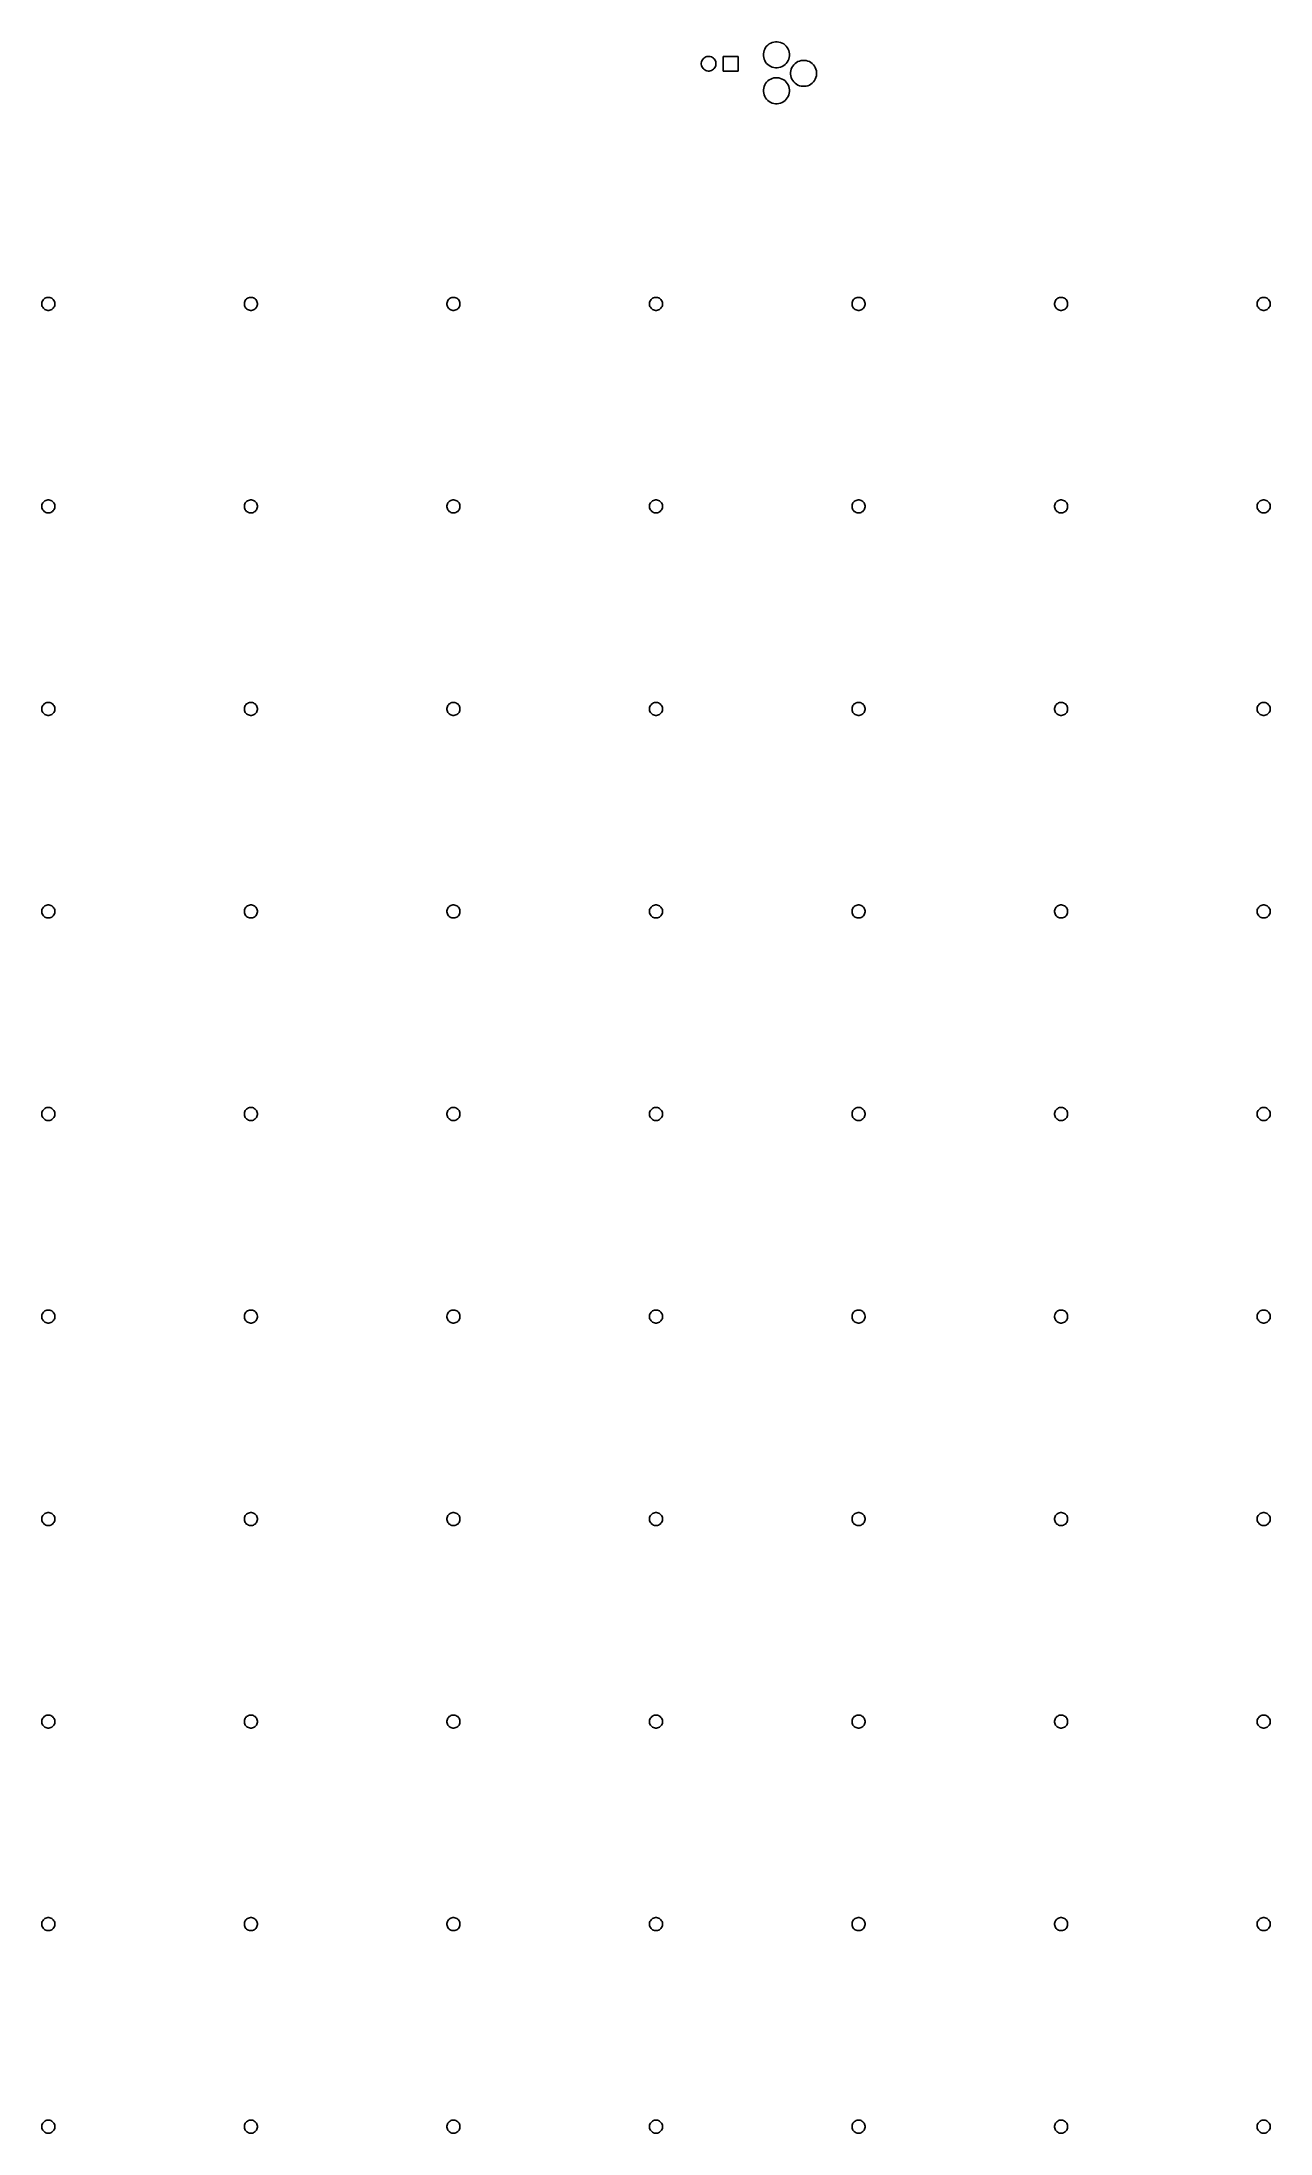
# Model space of a CAD drawing. Extents: x 184 to 397, y -389 to -28.
import ezdxf

# ---------------------------------------------------------------- set-up
doc = ezdxf.new("R2010")
doc.units = 0
doc.layers.add('BLACK', color=7, linetype='CONTINUOUS')

msp = doc.modelspace()

# ---------------------------------------------------------------- linework, layer by layer
at = {"layer": 'BLACK', "linetype": 'CONTINUOUS'}
for p, q in [((309.295477, -29.067589), (309.442634, -28.812706)), ((309.442634, -28.812706), (309.621801, -28.579211)), ((309.621801, -28.579211), (309.829913, -28.371099)), ((309.829913, -28.371099), (310.063408, -28.191932)), ((310.063408, -28.191932), (310.318291, -28.044775)), ((310.318291, -28.044775), (310.590202, -27.932146)), ((310.590202, -27.932146), (310.874488, -27.855972)), ((310.874488, -27.855972), (311.166284, -27.817556)), ((311.166284, -27.817556), (311.460598, -27.817556)), ((311.460598, -27.817556), (311.752394, -27.855972)), ((311.752394, -27.855972), (312.03668, -27.932146)), ((312.03668, -27.932146), (312.308591, -28.044775)), ((312.308591, -28.044775), (312.563474, -28.191932)), ((312.563474, -28.191932), (312.796969, -28.371099)), ((312.796969, -28.371099), (313.005081, -28.579211)), ((313.005081, -28.579211), (313.184248, -28.812706)), ((313.184248, -28.812706), (313.331405, -29.067589)), ((298.323915, -31.500354), (298.35509, -31.303521)), ((298.323915, -31.69964), (298.323915, -31.500354)), ((298.35509, -31.896473), (298.323915, -31.69964)), ((298.35509, -31.303521), (298.416673, -31.113989)), ((298.416673, -32.086005), (298.35509, -31.896473)), ((298.416673, -31.113989), (298.507147, -30.936424)), ((298.507147, -32.26357), (298.416673, -32.086005)), ((298.507147, -30.936424), (298.624284, -30.775198)), ((298.624284, -32.424796), (298.507147, -32.26357)), ((298.624284, -30.775198), (298.765201, -30.634281)), ((298.765201, -32.565713), (298.624284, -32.424796)), ((298.765201, -30.634281), (298.926427, -30.517144)), ((298.926427, -30.517144), (299.103992, -30.42667)), ((299.103992, -30.42667), (299.293524, -30.365087)), ((299.293524, -30.365087), (299.490357, -30.333912)), ((299.490357, -30.333912), (299.689643, -30.333912)), ((299.689643, -30.333912), (299.886476, -30.365087)), ((299.886476, -30.365087), (300.076008, -30.42667)), ((300.076008, -30.42667), (300.253573, -30.517144)), ((300.253573, -30.517144), (300.414799, -30.634281)), ((300.414799, -30.634281), (300.555716, -30.775198)), ((300.555716, -32.424796), (300.414799, -32.565713)), ((300.555716, -30.775198), (300.672853, -30.936424)), ((300.672853, -32.26357), (300.555716, -32.424796)), ((300.672853, -30.936424), (300.763327, -31.113989)), ((300.763327, -32.086005), (300.672853, -32.26357)), ((300.763327, -31.113989), (300.82491, -31.303521)), ((300.82491, -31.896473), (300.763327, -32.086005)), ((300.82491, -31.303521), (300.856085, -31.500354)), ((300.856085, -31.69964), (300.82491, -31.896473)), ((300.856085, -31.500354), (300.856085, -31.69964)), ((302.130001, -32.870001), (302.130001, -30.330001)), ((302.130001, -30.330001), (304.670001, -30.330001)), ((304.670001, -30.330001), (304.670001, -32.870001)), ((309.068258, -29.915582), (309.106674, -29.623786)), ((309.068258, -30.209896), (309.068258, -29.915582)), ((309.106674, -30.501692), (309.068258, -30.209896)), ((309.106674, -29.623786), (309.182848, -29.3395)), ((309.182848, -30.785978), (309.106674, -30.501692)), ((309.182848, -29.3395), (309.295477, -29.067589)), ((309.295477, -31.057889), (309.182848, -30.785978)), ((309.442634, -31.312772), (309.295477, -31.057889)), ((309.621801, -31.546267), (309.442634, -31.312772)), ((309.829913, -31.754379), (309.621801, -31.546267)), ((310.063408, -31.933546), (309.829913, -31.754379)), ((310.318291, -32.080703), (310.063408, -31.933546)), ((310.590202, -32.193332), (310.318291, -32.080703)), ((310.874488, -32.269506), (310.590202, -32.193332)), ((311.166284, -32.307922), (310.874488, -32.269506)), ((311.460598, -32.307922), (311.166284, -32.307922)), ((311.752394, -32.269506), (311.460598, -32.307922)), ((312.03668, -32.193332), (311.752394, -32.269506)), ((312.308591, -32.080703), (312.03668, -32.193332)), ((312.563474, -31.933546), (312.308591, -32.080703)), ((312.796969, -31.754379), (312.563474, -31.933546)), ((313.005081, -31.546267), (312.796969, -31.754379)), ((313.184248, -31.312772), (313.005081, -31.546267)), ((313.331405, -31.057889), (313.184248, -31.312772)), ((313.331405, -29.067589), (313.444034, -29.3395)), ((313.444034, -30.785978), (313.331405, -31.057889)), ((313.444034, -29.3395), (313.520208, -29.623786)), ((313.520208, -30.501692), (313.444034, -30.785978)), ((313.520208, -29.623786), (313.558624, -29.915582)), ((313.558624, -30.209896), (313.520208, -30.501692)), ((313.558624, -29.915582), (313.558624, -30.209896)), ((313.881847, -32.5399), (313.994476, -32.267989)), ((313.994476, -32.267989), (314.141633, -32.013106)), ((314.141633, -32.013106), (314.3208, -31.779611)), ((314.3208, -31.779611), (314.528912, -31.571499)), ((314.528912, -31.571499), (314.762407, -31.392332)), ((314.762407, -31.392332), (315.01729, -31.245175)), ((315.01729, -31.245175), (315.289201, -31.132546)), ((315.289201, -31.132546), (315.573487, -31.056372)), ((315.573487, -31.056372), (315.865283, -31.017956)), ((315.865283, -31.017956), (316.159597, -31.017956)), ((316.159597, -31.017956), (316.451393, -31.056372)), ((316.451393, -31.056372), (316.735679, -31.132546)), ((316.735679, -31.132546), (317.00759, -31.245175)), ((317.00759, -31.245175), (317.262473, -31.392332)), ((317.262473, -31.392332), (317.495968, -31.571499)), ((317.495968, -31.571499), (317.70408, -31.779611)), ((317.70408, -31.779611), (317.883247, -32.013106)), ((317.883247, -32.013106), (318.030404, -32.267989)), ((318.030404, -32.267989), (318.143033, -32.5399)), ((298.926427, -32.68285), (298.765201, -32.565713)), ((299.103992, -32.773324), (298.926427, -32.68285)), ((299.293524, -32.834907), (299.103992, -32.773324)), ((299.490357, -32.866082), (299.293524, -32.834907)), ((299.689643, -32.866082), (299.490357, -32.866082)), ((299.886476, -32.834907), (299.689643, -32.866082)), ((300.076008, -32.773324), (299.886476, -32.834907)), ((300.253573, -32.68285), (300.076008, -32.773324)), ((300.414799, -32.565713), (300.253573, -32.68285)), ((304.670001, -32.870001), (302.130001, -32.870001)), ((309.068257, -36.11572), (309.106673, -35.823924)), ((309.068257, -36.410034), (309.068257, -36.11572)), ((309.106673, -35.823924), (309.182847, -35.539638)), ((309.182847, -35.539638), (309.295476, -35.267727)), ((309.295476, -35.267727), (309.442633, -35.012844)), ((309.442633, -35.012844), (309.6218, -34.779349)), ((309.6218, -34.779349), (309.829912, -34.571237)), ((309.829912, -34.571237), (310.063407, -34.39207)), ((310.063407, -34.39207), (310.31829, -34.244913)), ((310.31829, -34.244913), (310.590201, -34.132284)), ((310.590201, -34.132284), (310.874487, -34.05611)), ((310.874487, -34.05611), (311.166283, -34.017694)), ((311.166283, -34.017694), (311.460597, -34.017694)), ((311.460597, -34.017694), (311.752393, -34.05611)), ((311.752393, -34.05611), (312.036679, -34.132284)), ((312.036679, -34.132284), (312.30859, -34.244913)), ((312.30859, -34.244913), (312.563473, -34.39207)), ((312.563473, -34.39207), (312.796968, -34.571237)), ((312.796968, -34.571237), (313.00508, -34.779349)), ((313.00508, -34.779349), (313.184247, -35.012844)), ((313.184247, -35.012844), (313.331404, -35.267727)), ((313.331404, -35.267727), (313.444033, -35.539638)), ((313.444033, -35.539638), (313.520207, -35.823924)), ((313.520207, -35.823924), (313.558623, -36.11572)), ((313.558623, -36.11572), (313.558623, -36.410034)), ((313.767257, -33.115982), (313.805673, -32.824186)), ((313.767257, -33.410296), (313.767257, -33.115982)), ((313.805673, -33.702092), (313.767257, -33.410296)), ((313.805673, -32.824186), (313.881847, -32.5399)), ((313.881847, -33.986378), (313.805673, -33.702092)), ((313.994476, -34.258289), (313.881847, -33.986378)), ((314.141633, -34.513172), (313.994476, -34.258289)), ((314.3208, -34.746667), (314.141633, -34.513172)), ((314.528912, -34.954779), (314.3208, -34.746667)), ((314.762407, -35.133946), (314.528912, -34.954779)), ((315.01729, -35.281103), (314.762407, -35.133946)), ((315.289201, -35.393732), (315.01729, -35.281103)), ((315.573487, -35.469906), (315.289201, -35.393732)), ((315.865283, -35.508322), (315.573487, -35.469906)), ((316.159597, -35.508322), (315.865283, -35.508322)), ((316.451393, -35.469906), (316.159597, -35.508322)), ((316.735679, -35.393732), (316.451393, -35.469906)), ((317.00759, -35.281103), (316.735679, -35.393732)), ((317.262473, -35.133946), (317.00759, -35.281103)), ((317.495968, -34.954779), (317.262473, -35.133946)), ((317.70408, -34.746667), (317.495968, -34.954779)), ((317.883247, -34.513172), (317.70408, -34.746667)), ((318.030404, -34.258289), (317.883247, -34.513172)), ((318.143033, -33.986378), (318.030404, -34.258289)), ((318.143033, -32.5399), (318.219207, -32.824186)), ((318.219207, -33.702092), (318.143033, -33.986378)), ((318.219207, -32.824186), (318.257623, -33.115982)), ((318.257623, -33.410296), (318.219207, -33.702092)), ((318.257623, -33.115982), (318.257623, -33.410296)), ((309.106673, -36.70183), (309.068257, -36.410034)), ((309.182847, -36.986116), (309.106673, -36.70183)), ((309.295476, -37.258027), (309.182847, -36.986116)), ((309.442633, -37.51291), (309.295476, -37.258027)), ((309.6218, -37.746405), (309.442633, -37.51291)), ((309.829912, -37.954517), (309.6218, -37.746405)), ((310.063407, -38.133684), (309.829912, -37.954517)), ((310.31829, -38.280841), (310.063407, -38.133684)), ((310.590201, -38.39347), (310.31829, -38.280841)), ((310.874487, -38.469644), (310.590201, -38.39347)), ((311.166283, -38.50806), (310.874487, -38.469644)), ((311.460597, -38.50806), (311.166283, -38.50806)), ((311.752393, -38.469644), (311.460597, -38.50806)), ((312.036679, -38.39347), (311.752393, -38.469644)), ((312.30859, -38.280841), (312.036679, -38.39347)), ((312.563473, -38.133684), (312.30859, -38.280841)), ((312.796968, -37.954517), (312.563473, -38.133684)), ((313.00508, -37.746405), (312.796968, -37.954517)), ((313.184247, -37.51291), (313.00508, -37.746405)), ((313.331404, -37.258027), (313.184247, -37.51291)), ((313.444033, -36.986116), (313.331404, -37.258027)), ((313.520207, -36.70183), (313.444033, -36.986116)), ((313.558623, -36.410034), (313.520207, -36.70183)), ((184.640741, -72.366123), (184.766124, -72.24074)), ((184.766124, -72.24074), (184.909577, -72.136516)), ((184.909577, -72.136516), (185.067568, -72.056015)), ((185.067568, -72.056015), (185.236207, -72.001221)), ((185.236207, -72.001221), (185.411341, -71.973482)), ((185.411341, -71.973482), (185.588659, -71.973482)), ((185.588659, -71.973482), (185.763793, -72.001221)), ((185.763793, -72.001221), (185.932432, -72.056015)), ((185.932432, -72.056015), (186.090423, -72.136516)), ((186.090423, -72.136516), (186.233876, -72.24074)), ((186.233876, -72.24074), (186.359259, -72.366123)), ((219.640741, -72.366123), (219.766124, -72.24074)), ((219.766124, -72.24074), (219.909577, -72.136516)), ((219.909577, -72.136516), (220.067568, -72.056015)), ((220.067568, -72.056015), (220.236207, -72.001221)), ((220.236207, -72.001221), (220.411341, -71.973482)), ((220.411341, -71.973482), (220.588659, -71.973482)), ((220.588659, -71.973482), (220.763793, -72.001221)), ((220.763793, -72.001221), (220.932432, -72.056015)), ((220.932432, -72.056015), (221.090423, -72.136516)), ((221.090423, -72.136516), (221.233876, -72.24074)), ((221.233876, -72.24074), (221.359259, -72.366123)), ((254.640741, -72.366123), (254.766124, -72.24074)), ((254.766124, -72.24074), (254.909577, -72.136516)), ((254.909577, -72.136516), (255.067568, -72.056015)), ((255.067568, -72.056015), (255.236207, -72.001221)), ((255.236207, -72.001221), (255.411341, -71.973482)), ((255.411341, -71.973482), (255.588659, -71.973482)), ((255.588659, -71.973482), (255.763793, -72.001221)), ((255.763793, -72.001221), (255.932432, -72.056015)), ((255.932432, -72.056015), (256.090423, -72.136516)), ((256.090423, -72.136516), (256.233876, -72.24074)), ((256.233876, -72.24074), (256.359259, -72.366123)), ((289.640741, -72.366123), (289.766124, -72.24074)), ((289.766124, -72.24074), (289.909577, -72.136516)), ((289.909577, -72.136516), (290.067568, -72.056015)), ((290.067568, -72.056015), (290.236207, -72.001221)), ((290.236207, -72.001221), (290.411341, -71.973482)), ((290.411341, -71.973482), (290.588659, -71.973482)), ((290.588659, -71.973482), (290.763793, -72.001221)), ((290.763793, -72.001221), (290.932432, -72.056015)), ((290.932432, -72.056015), (291.090423, -72.136516)), ((291.090423, -72.136516), (291.233876, -72.24074)), ((291.233876, -72.24074), (291.359259, -72.366123)), ((324.640741, -72.366123), (324.766124, -72.24074)), ((324.766124, -72.24074), (324.909577, -72.136516)), ((324.909577, -72.136516), (325.067568, -72.056015)), ((325.067568, -72.056015), (325.236207, -72.001221)), ((325.236207, -72.001221), (325.411341, -71.973482)), ((325.411341, -71.973482), (325.588659, -71.973482)), ((325.588659, -71.973482), (325.763793, -72.001221)), ((325.763793, -72.001221), (325.932432, -72.056015)), ((325.932432, -72.056015), (326.090423, -72.136516)), ((326.090423, -72.136516), (326.233876, -72.24074)), ((326.233876, -72.24074), (326.359259, -72.366123)), ((359.640741, -72.366123), (359.766124, -72.24074)), ((359.766124, -72.24074), (359.909577, -72.136516)), ((359.909577, -72.136516), (360.067568, -72.056015)), ((360.067568, -72.056015), (360.236207, -72.001221)), ((360.236207, -72.001221), (360.411341, -71.973482)), ((360.411341, -71.973482), (360.588659, -71.973482)), ((360.588659, -71.973482), (360.763793, -72.001221)), ((360.763793, -72.001221), (360.932432, -72.056015)), ((360.932432, -72.056015), (361.090423, -72.136516)), ((361.090423, -72.136516), (361.233876, -72.24074)), ((361.233876, -72.24074), (361.359259, -72.366123)), ((394.640741, -72.366123), (394.766124, -72.24074)), ((394.766124, -72.24074), (394.909577, -72.136516)), ((394.909577, -72.136516), (395.067568, -72.056015)), ((395.067568, -72.056015), (395.236207, -72.001221)), ((395.236207, -72.001221), (395.411341, -71.973482)), ((395.411341, -71.973482), (395.588659, -71.973482)), ((395.588659, -71.973482), (395.763793, -72.001221)), ((395.763793, -72.001221), (395.932432, -72.056015)), ((395.932432, -72.056015), (396.090423, -72.136516)), ((396.090423, -72.136516), (396.233876, -72.24074)), ((396.233876, -72.24074), (396.359259, -72.366123)), ((184.373483, -73.01134), (184.401222, -72.836206)), ((184.373483, -73.188658), (184.373483, -73.01134)), ((184.401222, -73.363792), (184.373483, -73.188658)), ((184.401222, -72.836206), (184.456016, -72.667567)), ((184.456016, -73.532431), (184.401222, -73.363792)), ((184.456016, -72.667567), (184.536517, -72.509576)), ((184.536517, -73.690422), (184.456016, -73.532431)), ((184.536517, -72.509576), (184.640741, -72.366123)), ((184.640741, -73.833875), (184.536517, -73.690422)), ((184.766124, -73.959258), (184.640741, -73.833875)), ((184.909577, -74.063482), (184.766124, -73.959258)), ((185.067568, -74.143983), (184.909577, -74.063482)), ((185.236207, -74.198777), (185.067568, -74.143983)), ((185.411341, -74.226516), (185.236207, -74.198777)), ((185.588659, -74.226516), (185.411341, -74.226516)), ((185.763793, -74.198777), (185.588659, -74.226516)), ((185.932432, -74.143983), (185.763793, -74.198777)), ((186.090423, -74.063482), (185.932432, -74.143983)), ((186.233876, -73.959258), (186.090423, -74.063482)), ((186.359259, -73.833875), (186.233876, -73.959258)), ((186.359259, -72.366123), (186.463483, -72.509576)), ((186.463483, -73.690422), (186.359259, -73.833875)), ((186.463483, -72.509576), (186.543984, -72.667567)), ((186.543984, -73.532431), (186.463483, -73.690422)), ((186.543984, -72.667567), (186.598778, -72.836206)), ((186.598778, -73.363792), (186.543984, -73.532431)), ((186.598778, -72.836206), (186.626517, -73.01134)), ((186.626517, -73.188658), (186.598778, -73.363792)), ((186.626517, -73.01134), (186.626517, -73.188658)), ((219.373483, -73.01134), (219.401222, -72.836206)), ((219.373483, -73.188658), (219.373483, -73.01134)), ((219.401222, -73.363792), (219.373483, -73.188658)), ((219.401222, -72.836206), (219.456016, -72.667567)), ((219.456016, -73.532431), (219.401222, -73.363792)), ((219.456016, -72.667567), (219.536517, -72.509576)), ((219.536517, -73.690422), (219.456016, -73.532431)), ((219.536517, -72.509576), (219.640741, -72.366123)), ((219.640741, -73.833875), (219.536517, -73.690422)), ((219.766124, -73.959258), (219.640741, -73.833875)), ((219.909577, -74.063482), (219.766124, -73.959258)), ((220.067568, -74.143983), (219.909577, -74.063482)), ((220.236207, -74.198777), (220.067568, -74.143983)), ((220.411341, -74.226516), (220.236207, -74.198777)), ((220.588659, -74.226516), (220.411341, -74.226516)), ((220.763793, -74.198777), (220.588659, -74.226516)), ((220.932432, -74.143983), (220.763793, -74.198777)), ((221.090423, -74.063482), (220.932432, -74.143983)), ((221.233876, -73.959258), (221.090423, -74.063482)), ((221.359259, -73.833875), (221.233876, -73.959258)), ((221.359259, -72.366123), (221.463483, -72.509576)), ((221.463483, -73.690422), (221.359259, -73.833875)), ((221.463483, -72.509576), (221.543984, -72.667567)), ((221.543984, -73.532431), (221.463483, -73.690422)), ((221.543984, -72.667567), (221.598778, -72.836206)), ((221.598778, -73.363792), (221.543984, -73.532431)), ((221.598778, -72.836206), (221.626517, -73.01134)), ((221.626517, -73.188658), (221.598778, -73.363792)), ((221.626517, -73.01134), (221.626517, -73.188658)), ((254.373483, -73.01134), (254.401222, -72.836206)), ((254.373483, -73.188658), (254.373483, -73.01134)), ((254.401222, -73.363792), (254.373483, -73.188658)), ((254.401222, -72.836206), (254.456016, -72.667567)), ((254.456016, -73.532431), (254.401222, -73.363792)), ((254.456016, -72.667567), (254.536517, -72.509576)), ((254.536517, -73.690422), (254.456016, -73.532431)), ((254.536517, -72.509576), (254.640741, -72.366123)), ((254.640741, -73.833875), (254.536517, -73.690422)), ((254.766124, -73.959258), (254.640741, -73.833875)), ((254.909577, -74.063482), (254.766124, -73.959258)), ((255.067568, -74.143983), (254.909577, -74.063482)), ((255.236207, -74.198777), (255.067568, -74.143983)), ((255.411341, -74.226516), (255.236207, -74.198777)), ((255.588659, -74.226516), (255.411341, -74.226516)), ((255.763793, -74.198777), (255.588659, -74.226516)), ((255.932432, -74.143983), (255.763793, -74.198777)), ((256.090423, -74.063482), (255.932432, -74.143983)), ((256.233876, -73.959258), (256.090423, -74.063482)), ((256.359259, -73.833875), (256.233876, -73.959258)), ((256.359259, -72.366123), (256.463483, -72.509576)), ((256.463483, -73.690422), (256.359259, -73.833875)), ((256.463483, -72.509576), (256.543984, -72.667567)), ((256.543984, -73.532431), (256.463483, -73.690422)), ((256.543984, -72.667567), (256.598778, -72.836206)), ((256.598778, -73.363792), (256.543984, -73.532431)), ((256.598778, -72.836206), (256.626517, -73.01134)), ((256.626517, -73.188658), (256.598778, -73.363792)), ((256.626517, -73.01134), (256.626517, -73.188658)), ((289.373483, -73.01134), (289.401222, -72.836206)), ((289.373483, -73.188658), (289.373483, -73.01134)), ((289.401222, -73.363792), (289.373483, -73.188658)), ((289.401222, -72.836206), (289.456016, -72.667567)), ((289.456016, -73.532431), (289.401222, -73.363792)), ((289.456016, -72.667567), (289.536517, -72.509576)), ((289.536517, -73.690422), (289.456016, -73.532431)), ((289.536517, -72.509576), (289.640741, -72.366123)), ((289.640741, -73.833875), (289.536517, -73.690422)), ((289.766124, -73.959258), (289.640741, -73.833875)), ((289.909577, -74.063482), (289.766124, -73.959258)), ((290.067568, -74.143983), (289.909577, -74.063482)), ((290.236207, -74.198777), (290.067568, -74.143983)), ((290.411341, -74.226516), (290.236207, -74.198777)), ((290.588659, -74.226516), (290.411341, -74.226516)), ((290.763793, -74.198777), (290.588659, -74.226516)), ((290.932432, -74.143983), (290.763793, -74.198777)), ((291.090423, -74.063482), (290.932432, -74.143983)), ((291.233876, -73.959258), (291.090423, -74.063482)), ((291.359259, -73.833875), (291.233876, -73.959258)), ((291.359259, -72.366123), (291.463483, -72.509576)), ((291.463483, -73.690422), (291.359259, -73.833875)), ((291.463483, -72.509576), (291.543984, -72.667567)), ((291.543984, -73.532431), (291.463483, -73.690422)), ((291.543984, -72.667567), (291.598778, -72.836206)), ((291.598778, -73.363792), (291.543984, -73.532431)), ((291.598778, -72.836206), (291.626517, -73.01134)), ((291.626517, -73.188658), (291.598778, -73.363792)), ((291.626517, -73.01134), (291.626517, -73.188658)), ((324.373483, -73.01134), (324.401222, -72.836206)), ((324.373483, -73.188658), (324.373483, -73.01134)), ((324.401222, -73.363792), (324.373483, -73.188658)), ((324.401222, -72.836206), (324.456016, -72.667567)), ((324.456016, -73.532431), (324.401222, -73.363792)), ((324.456016, -72.667567), (324.536517, -72.509576)), ((324.536517, -73.690422), (324.456016, -73.532431)), ((324.536517, -72.509576), (324.640741, -72.366123)), ((324.640741, -73.833875), (324.536517, -73.690422)), ((324.766124, -73.959258), (324.640741, -73.833875)), ((324.909577, -74.063482), (324.766124, -73.959258)), ((325.067568, -74.143983), (324.909577, -74.063482)), ((325.236207, -74.198777), (325.067568, -74.143983)), ((325.411341, -74.226516), (325.236207, -74.198777)), ((325.588659, -74.226516), (325.411341, -74.226516)), ((325.763793, -74.198777), (325.588659, -74.226516)), ((325.932432, -74.143983), (325.763793, -74.198777)), ((326.090423, -74.063482), (325.932432, -74.143983)), ((326.233876, -73.959258), (326.090423, -74.063482)), ((326.359259, -73.833875), (326.233876, -73.959258)), ((326.359259, -72.366123), (326.463483, -72.509576)), ((326.463483, -73.690422), (326.359259, -73.833875)), ((326.463483, -72.509576), (326.543984, -72.667567)), ((326.543984, -73.532431), (326.463483, -73.690422)), ((326.543984, -72.667567), (326.598778, -72.836206)), ((326.598778, -73.363792), (326.543984, -73.532431)), ((326.598778, -72.836206), (326.626517, -73.01134)), ((326.626517, -73.188658), (326.598778, -73.363792)), ((326.626517, -73.01134), (326.626517, -73.188658)), ((359.373483, -73.01134), (359.401222, -72.836206)), ((359.373483, -73.188658), (359.373483, -73.01134)), ((359.401222, -73.363792), (359.373483, -73.188658)), ((359.401222, -72.836206), (359.456016, -72.667567)), ((359.456016, -73.532431), (359.401222, -73.363792)), ((359.456016, -72.667567), (359.536517, -72.509576)), ((359.536517, -73.690422), (359.456016, -73.532431)), ((359.536517, -72.509576), (359.640741, -72.366123)), ((359.640741, -73.833875), (359.536517, -73.690422)), ((359.766124, -73.959258), (359.640741, -73.833875)), ((359.909577, -74.063482), (359.766124, -73.959258)), ((360.067568, -74.143983), (359.909577, -74.063482)), ((360.236207, -74.198777), (360.067568, -74.143983)), ((360.411341, -74.226516), (360.236207, -74.198777)), ((360.588659, -74.226516), (360.411341, -74.226516)), ((360.763793, -74.198777), (360.588659, -74.226516)), ((360.932432, -74.143983), (360.763793, -74.198777)), ((361.090423, -74.063482), (360.932432, -74.143983)), ((361.233876, -73.959258), (361.090423, -74.063482)), ((361.359259, -73.833875), (361.233876, -73.959258)), ((361.359259, -72.366123), (361.463483, -72.509576)), ((361.463483, -73.690422), (361.359259, -73.833875)), ((361.463483, -72.509576), (361.543984, -72.667567)), ((361.543984, -73.532431), (361.463483, -73.690422)), ((361.543984, -72.667567), (361.598778, -72.836206)), ((361.598778, -73.363792), (361.543984, -73.532431)), ((361.598778, -72.836206), (361.626517, -73.01134)), ((361.626517, -73.188658), (361.598778, -73.363792)), ((361.626517, -73.01134), (361.626517, -73.188658)), ((394.373483, -73.01134), (394.401222, -72.836206)), ((394.373483, -73.188658), (394.373483, -73.01134)), ((394.401222, -73.363792), (394.373483, -73.188658)), ((394.401222, -72.836206), (394.456016, -72.667567)), ((394.456016, -73.532431), (394.401222, -73.363792)), ((394.456016, -72.667567), (394.536517, -72.509576)), ((394.536517, -73.690422), (394.456016, -73.532431)), ((394.536517, -72.509576), (394.640741, -72.366123)), ((394.640741, -73.833875), (394.536517, -73.690422)), ((394.766124, -73.959258), (394.640741, -73.833875)), ((394.909577, -74.063482), (394.766124, -73.959258)), ((395.067568, -74.143983), (394.909577, -74.063482)), ((395.236207, -74.198777), (395.067568, -74.143983)), ((395.411341, -74.226516), (395.236207, -74.198777)), ((395.588659, -74.226516), (395.411341, -74.226516)), ((395.763793, -74.198777), (395.588659, -74.226516)), ((395.932432, -74.143983), (395.763793, -74.198777)), ((396.090423, -74.063482), (395.932432, -74.143983)), ((396.233876, -73.959258), (396.090423, -74.063482)), ((396.359259, -73.833875), (396.233876, -73.959258)), ((396.359259, -72.366123), (396.463483, -72.509576)), ((396.463483, -73.690422), (396.359259, -73.833875)), ((396.463483, -72.509576), (396.543984, -72.667567)), ((396.543984, -73.532431), (396.463483, -73.690422)), ((396.543984, -72.667567), (396.598778, -72.836206)), ((396.598778, -73.363792), (396.543984, -73.532431)), ((396.598778, -72.836206), (396.626517, -73.01134)), ((396.626517, -73.188658), (396.598778, -73.363792)), ((396.626517, -73.01134), (396.626517, -73.188658)), ((184.373483, -108.01134), (184.401222, -107.836206)), ((184.373483, -108.188658), (184.373483, -108.01134)), ((184.401222, -108.363792), (184.373483, -108.188658)), ((184.401222, -107.836206), (184.456016, -107.667567)), ((184.456016, -108.532431), (184.401222, -108.363792)), ((184.456016, -107.667567), (184.536517, -107.509576)), ((184.536517, -107.509576), (184.640741, -107.366123)), ((184.640741, -107.366123), (184.766124, -107.24074)), ((184.766124, -107.24074), (184.909577, -107.136516)), ((184.909577, -107.136516), (185.067568, -107.056015)), ((185.067568, -107.056015), (185.236207, -107.001221)), ((185.236207, -107.001221), (185.411341, -106.973482)), ((185.411341, -106.973482), (185.588659, -106.973482)), ((185.588659, -106.973482), (185.763793, -107.001221)), ((185.763793, -107.001221), (185.932432, -107.056015)), ((185.932432, -107.056015), (186.090423, -107.136516)), ((186.090423, -107.136516), (186.233876, -107.24074)), ((186.233876, -107.24074), (186.359259, -107.366123)), ((186.359259, -107.366123), (186.463483, -107.509576)), ((186.463483, -107.509576), (186.543984, -107.667567)), ((186.543984, -107.667567), (186.598778, -107.836206)), ((186.598778, -108.363792), (186.543984, -108.532431)), ((186.598778, -107.836206), (186.626517, -108.01134)), ((186.626517, -108.188658), (186.598778, -108.363792)), ((186.626517, -108.01134), (186.626517, -108.188658)), ((219.373483, -108.01134), (219.401222, -107.836206)), ((219.373483, -108.188658), (219.373483, -108.01134)), ((219.401222, -108.363792), (219.373483, -108.188658)), ((219.401222, -107.836206), (219.456016, -107.667567)), ((219.456016, -108.532431), (219.401222, -108.363792)), ((219.456016, -107.667567), (219.536517, -107.509576)), ((219.536517, -107.509576), (219.640741, -107.366123)), ((219.640741, -107.366123), (219.766124, -107.24074)), ((219.766124, -107.24074), (219.909577, -107.136516)), ((219.909577, -107.136516), (220.067568, -107.056015)), ((220.067568, -107.056015), (220.236207, -107.001221)), ((220.236207, -107.001221), (220.411341, -106.973482)), ((220.411341, -106.973482), (220.588659, -106.973482)), ((220.588659, -106.973482), (220.763793, -107.001221)), ((220.763793, -107.001221), (220.932432, -107.056015)), ((220.932432, -107.056015), (221.090423, -107.136516)), ((221.090423, -107.136516), (221.233876, -107.24074)), ((221.233876, -107.24074), (221.359259, -107.366123)), ((221.359259, -107.366123), (221.463483, -107.509576)), ((221.463483, -107.509576), (221.543984, -107.667567)), ((221.543984, -107.667567), (221.598778, -107.836206)), ((221.598778, -108.363792), (221.543984, -108.532431)), ((221.598778, -107.836206), (221.626517, -108.01134)), ((221.626517, -108.188658), (221.598778, -108.363792)), ((221.626517, -108.01134), (221.626517, -108.188658)), ((254.373483, -108.01134), (254.401222, -107.836206)), ((254.373483, -108.188658), (254.373483, -108.01134)), ((254.401222, -108.363792), (254.373483, -108.188658)), ((254.401222, -107.836206), (254.456016, -107.667567)), ((254.456016, -108.532431), (254.401222, -108.363792)), ((254.456016, -107.667567), (254.536517, -107.509576)), ((254.536517, -107.509576), (254.640741, -107.366123)), ((254.640741, -107.366123), (254.766124, -107.24074)), ((254.766124, -107.24074), (254.909577, -107.136516)), ((254.909577, -107.136516), (255.067568, -107.056015)), ((255.067568, -107.056015), (255.236207, -107.001221)), ((255.236207, -107.001221), (255.411341, -106.973482)), ((255.411341, -106.973482), (255.588659, -106.973482)), ((255.588659, -106.973482), (255.763793, -107.001221)), ((255.763793, -107.001221), (255.932432, -107.056015)), ((255.932432, -107.056015), (256.090423, -107.136516)), ((256.090423, -107.136516), (256.233876, -107.24074)), ((256.233876, -107.24074), (256.359259, -107.366123)), ((256.359259, -107.366123), (256.463483, -107.509576)), ((256.463483, -107.509576), (256.543984, -107.667567)), ((256.543984, -107.667567), (256.598778, -107.836206)), ((256.598778, -108.363792), (256.543984, -108.532431)), ((256.598778, -107.836206), (256.626517, -108.01134)), ((256.626517, -108.188658), (256.598778, -108.363792)), ((256.626517, -108.01134), (256.626517, -108.188658)), ((289.373483, -108.01134), (289.401222, -107.836206)), ((289.373483, -108.188658), (289.373483, -108.01134)), ((289.401222, -108.363792), (289.373483, -108.188658)), ((289.401222, -107.836206), (289.456016, -107.667567)), ((289.456016, -108.532431), (289.401222, -108.363792)), ((289.456016, -107.667567), (289.536517, -107.509576)), ((289.536517, -107.509576), (289.640741, -107.366123)), ((289.640741, -107.366123), (289.766124, -107.24074)), ((289.766124, -107.24074), (289.909577, -107.136516)), ((289.909577, -107.136516), (290.067568, -107.056015)), ((290.067568, -107.056015), (290.236207, -107.001221)), ((290.236207, -107.001221), (290.411341, -106.973482)), ((290.411341, -106.973482), (290.588659, -106.973482)), ((290.588659, -106.973482), (290.763793, -107.001221)), ((290.763793, -107.001221), (290.932432, -107.056015)), ((290.932432, -107.056015), (291.090423, -107.136516)), ((291.090423, -107.136516), (291.233876, -107.24074)), ((291.233876, -107.24074), (291.359259, -107.366123)), ((291.359259, -107.366123), (291.463483, -107.509576)), ((291.463483, -107.509576), (291.543984, -107.667567)), ((291.543984, -107.667567), (291.598778, -107.836206)), ((291.598778, -108.363792), (291.543984, -108.532431)), ((291.598778, -107.836206), (291.626517, -108.01134)), ((291.626517, -108.188658), (291.598778, -108.363792)), ((291.626517, -108.01134), (291.626517, -108.188658)), ((324.373483, -108.01134), (324.401222, -107.836206)), ((324.373483, -108.188658), (324.373483, -108.01134)), ((324.401222, -108.363792), (324.373483, -108.188658)), ((324.401222, -107.836206), (324.456016, -107.667567)), ((324.456016, -108.532431), (324.401222, -108.363792)), ((324.456016, -107.667567), (324.536517, -107.509576)), ((324.536517, -107.509576), (324.640741, -107.366123)), ((324.640741, -107.366123), (324.766124, -107.24074)), ((324.766124, -107.24074), (324.909577, -107.136516)), ((324.909577, -107.136516), (325.067568, -107.056015)), ((325.067568, -107.056015), (325.236207, -107.001221)), ((325.236207, -107.001221), (325.411341, -106.973482)), ((325.411341, -106.973482), (325.588659, -106.973482)), ((325.588659, -106.973482), (325.763793, -107.001221)), ((325.763793, -107.001221), (325.932432, -107.056015)), ((325.932432, -107.056015), (326.090423, -107.136516)), ((326.090423, -107.136516), (326.233876, -107.24074)), ((326.233876, -107.24074), (326.359259, -107.366123)), ((326.359259, -107.366123), (326.463483, -107.509576)), ((326.463483, -107.509576), (326.543984, -107.667567)), ((326.543984, -107.667567), (326.598778, -107.836206)), ((326.598778, -108.363792), (326.543984, -108.532431)), ((326.598778, -107.836206), (326.626517, -108.01134)), ((326.626517, -108.188658), (326.598778, -108.363792)), ((326.626517, -108.01134), (326.626517, -108.188658)), ((359.373483, -108.01134), (359.401222, -107.836206)), ((359.373483, -108.188658), (359.373483, -108.01134)), ((359.401222, -108.363792), (359.373483, -108.188658)), ((359.401222, -107.836206), (359.456016, -107.667567)), ((359.456016, -108.532431), (359.401222, -108.363792)), ((359.456016, -107.667567), (359.536517, -107.509576)), ((359.536517, -107.509576), (359.640741, -107.366123)), ((359.640741, -107.366123), (359.766124, -107.24074)), ((359.766124, -107.24074), (359.909577, -107.136516)), ((359.909577, -107.136516), (360.067568, -107.056015)), ((360.067568, -107.056015), (360.236207, -107.001221)), ((360.236207, -107.001221), (360.411341, -106.973482)), ((360.411341, -106.973482), (360.588659, -106.973482)), ((360.588659, -106.973482), (360.763793, -107.001221)), ((360.763793, -107.001221), (360.932432, -107.056015)), ((360.932432, -107.056015), (361.090423, -107.136516)), ((361.090423, -107.136516), (361.233876, -107.24074)), ((361.233876, -107.24074), (361.359259, -107.366123)), ((361.359259, -107.366123), (361.463483, -107.509576)), ((361.463483, -107.509576), (361.543984, -107.667567)), ((361.543984, -107.667567), (361.598778, -107.836206)), ((361.598778, -108.363792), (361.543984, -108.532431)), ((361.598778, -107.836206), (361.626517, -108.01134)), ((361.626517, -108.188658), (361.598778, -108.363792)), ((361.626517, -108.01134), (361.626517, -108.188658)), ((394.373483, -108.01134), (394.401222, -107.836206)), ((394.373483, -108.188658), (394.373483, -108.01134)), ((394.401222, -108.363792), (394.373483, -108.188658)), ((394.401222, -107.836206), (394.456016, -107.667567)), ((394.456016, -108.532431), (394.401222, -108.363792)), ((394.456016, -107.667567), (394.536517, -107.509576)), ((394.536517, -107.509576), (394.640741, -107.366123)), ((394.640741, -107.366123), (394.766124, -107.24074)), ((394.766124, -107.24074), (394.909577, -107.136516)), ((394.909577, -107.136516), (395.067568, -107.056015)), ((395.067568, -107.056015), (395.236207, -107.001221)), ((395.236207, -107.001221), (395.411341, -106.973482)), ((395.411341, -106.973482), (395.588659, -106.973482)), ((395.588659, -106.973482), (395.763793, -107.001221)), ((395.763793, -107.001221), (395.932432, -107.056015)), ((395.932432, -107.056015), (396.090423, -107.136516)), ((396.090423, -107.136516), (396.233876, -107.24074)), ((396.233876, -107.24074), (396.359259, -107.366123)), ((396.359259, -107.366123), (396.463483, -107.509576)), ((396.463483, -107.509576), (396.543984, -107.667567)), ((396.543984, -107.667567), (396.598778, -107.836206)), ((396.598778, -108.363792), (396.543984, -108.532431)), ((396.598778, -107.836206), (396.626517, -108.01134)), ((396.626517, -108.188658), (396.598778, -108.363792)), ((396.626517, -108.01134), (396.626517, -108.188658)), ((184.536517, -108.690422), (184.456016, -108.532431)), ((184.640741, -108.833875), (184.536517, -108.690422)), ((184.766124, -108.959258), (184.640741, -108.833875)), ((184.909577, -109.063482), (184.766124, -108.959258)), ((185.067568, -109.143983), (184.909577, -109.063482)), ((185.236207, -109.198777), (185.067568, -109.143983)), ((185.411341, -109.226516), (185.236207, -109.198777)), ((185.588659, -109.226516), (185.411341, -109.226516)), ((185.763793, -109.198777), (185.588659, -109.226516)), ((185.932432, -109.143983), (185.763793, -109.198777)), ((186.090423, -109.063482), (185.932432, -109.143983)), ((186.233876, -108.959258), (186.090423, -109.063482)), ((186.359259, -108.833875), (186.233876, -108.959258)), ((186.463483, -108.690422), (186.359259, -108.833875)), ((186.543984, -108.532431), (186.463483, -108.690422)), ((219.536517, -108.690422), (219.456016, -108.532431)), ((219.640741, -108.833875), (219.536517, -108.690422)), ((219.766124, -108.959258), (219.640741, -108.833875)), ((219.909577, -109.063482), (219.766124, -108.959258)), ((220.067568, -109.143983), (219.909577, -109.063482)), ((220.236207, -109.198777), (220.067568, -109.143983)), ((220.411341, -109.226516), (220.236207, -109.198777)), ((220.588659, -109.226516), (220.411341, -109.226516)), ((220.763793, -109.198777), (220.588659, -109.226516)), ((220.932432, -109.143983), (220.763793, -109.198777)), ((221.090423, -109.063482), (220.932432, -109.143983)), ((221.233876, -108.959258), (221.090423, -109.063482)), ((221.359259, -108.833875), (221.233876, -108.959258)), ((221.463483, -108.690422), (221.359259, -108.833875)), ((221.543984, -108.532431), (221.463483, -108.690422)), ((254.536517, -108.690422), (254.456016, -108.532431)), ((254.640741, -108.833875), (254.536517, -108.690422)), ((254.766124, -108.959258), (254.640741, -108.833875)), ((254.909577, -109.063482), (254.766124, -108.959258)), ((255.067568, -109.143983), (254.909577, -109.063482)), ((255.236207, -109.198777), (255.067568, -109.143983)), ((255.411341, -109.226516), (255.236207, -109.198777)), ((255.588659, -109.226516), (255.411341, -109.226516)), ((255.763793, -109.198777), (255.588659, -109.226516)), ((255.932432, -109.143983), (255.763793, -109.198777)), ((256.090423, -109.063482), (255.932432, -109.143983)), ((256.233876, -108.959258), (256.090423, -109.063482)), ((256.359259, -108.833875), (256.233876, -108.959258)), ((256.463483, -108.690422), (256.359259, -108.833875)), ((256.543984, -108.532431), (256.463483, -108.690422)), ((289.536517, -108.690422), (289.456016, -108.532431)), ((289.640741, -108.833875), (289.536517, -108.690422)), ((289.766124, -108.959258), (289.640741, -108.833875)), ((289.909577, -109.063482), (289.766124, -108.959258)), ((290.067568, -109.143983), (289.909577, -109.063482)), ((290.236207, -109.198777), (290.067568, -109.143983)), ((290.411341, -109.226516), (290.236207, -109.198777)), ((290.588659, -109.226516), (290.411341, -109.226516)), ((290.763793, -109.198777), (290.588659, -109.226516)), ((290.932432, -109.143983), (290.763793, -109.198777)), ((291.090423, -109.063482), (290.932432, -109.143983)), ((291.233876, -108.959258), (291.090423, -109.063482)), ((291.359259, -108.833875), (291.233876, -108.959258)), ((291.463483, -108.690422), (291.359259, -108.833875)), ((291.543984, -108.532431), (291.463483, -108.690422)), ((324.536517, -108.690422), (324.456016, -108.532431)), ((324.640741, -108.833875), (324.536517, -108.690422)), ((324.766124, -108.959258), (324.640741, -108.833875)), ((324.909577, -109.063482), (324.766124, -108.959258)), ((325.067568, -109.143983), (324.909577, -109.063482)), ((325.236207, -109.198777), (325.067568, -109.143983)), ((325.411341, -109.226516), (325.236207, -109.198777)), ((325.588659, -109.226516), (325.411341, -109.226516)), ((325.763793, -109.198777), (325.588659, -109.226516)), ((325.932432, -109.143983), (325.763793, -109.198777)), ((326.090423, -109.063482), (325.932432, -109.143983)), ((326.233876, -108.959258), (326.090423, -109.063482)), ((326.359259, -108.833875), (326.233876, -108.959258)), ((326.463483, -108.690422), (326.359259, -108.833875)), ((326.543984, -108.532431), (326.463483, -108.690422)), ((359.536517, -108.690422), (359.456016, -108.532431)), ((359.640741, -108.833875), (359.536517, -108.690422)), ((359.766124, -108.959258), (359.640741, -108.833875)), ((359.909577, -109.063482), (359.766124, -108.959258)), ((360.067568, -109.143983), (359.909577, -109.063482)), ((360.236207, -109.198777), (360.067568, -109.143983)), ((360.411341, -109.226516), (360.236207, -109.198777)), ((360.588659, -109.226516), (360.411341, -109.226516)), ((360.763793, -109.198777), (360.588659, -109.226516)), ((360.932432, -109.143983), (360.763793, -109.198777)), ((361.090423, -109.063482), (360.932432, -109.143983)), ((361.233876, -108.959258), (361.090423, -109.063482)), ((361.359259, -108.833875), (361.233876, -108.959258)), ((361.463483, -108.690422), (361.359259, -108.833875)), ((361.543984, -108.532431), (361.463483, -108.690422)), ((394.536517, -108.690422), (394.456016, -108.532431)), ((394.640741, -108.833875), (394.536517, -108.690422)), ((394.766124, -108.959258), (394.640741, -108.833875)), ((394.909577, -109.063482), (394.766124, -108.959258)), ((395.067568, -109.143983), (394.909577, -109.063482)), ((395.236207, -109.198777), (395.067568, -109.143983)), ((395.411341, -109.226516), (395.236207, -109.198777)), ((395.588659, -109.226516), (395.411341, -109.226516)), ((395.763793, -109.198777), (395.588659, -109.226516)), ((395.932432, -109.143983), (395.763793, -109.198777)), ((396.090423, -109.063482), (395.932432, -109.143983)), ((396.233876, -108.959258), (396.090423, -109.063482)), ((396.359259, -108.833875), (396.233876, -108.959258)), ((396.463483, -108.690422), (396.359259, -108.833875)), ((396.543984, -108.532431), (396.463483, -108.690422)), ((184.373483, -143.01134), (184.401222, -142.836206)), ((184.373483, -143.188658), (184.373483, -143.01134)), ((184.401222, -143.363792), (184.373483, -143.188658)), ((184.401222, -142.836206), (184.456016, -142.667567)), ((184.456016, -143.532431), (184.401222, -143.363792)), ((184.456016, -142.667567), (184.536517, -142.509576)), ((184.536517, -143.690422), (184.456016, -143.532431)), ((184.536517, -142.509576), (184.640741, -142.366123)), ((184.640741, -143.833875), (184.536517, -143.690422)), ((184.640741, -142.366123), (184.766124, -142.24074)), ((184.766124, -143.959258), (184.640741, -143.833875)), ((184.766124, -142.24074), (184.909577, -142.136516)), ((184.909577, -144.063482), (184.766124, -143.959258)), ((184.909577, -142.136516), (185.067568, -142.056015)), ((185.067568, -144.143983), (184.909577, -144.063482)), ((185.067568, -142.056015), (185.236207, -142.001221)), ((185.236207, -144.198777), (185.067568, -144.143983)), ((185.236207, -142.001221), (185.411341, -141.973482)), ((185.411341, -144.226516), (185.236207, -144.198777)), ((185.411341, -141.973482), (185.588659, -141.973482)), ((185.588659, -144.226516), (185.411341, -144.226516)), ((185.588659, -141.973482), (185.763793, -142.001221)), ((185.763793, -144.198777), (185.588659, -144.226516)), ((185.763793, -142.001221), (185.932432, -142.056015)), ((185.932432, -144.143983), (185.763793, -144.198777)), ((185.932432, -142.056015), (186.090423, -142.136516)), ((186.090423, -144.063482), (185.932432, -144.143983)), ((186.090423, -142.136516), (186.233876, -142.24074)), ((186.233876, -143.959258), (186.090423, -144.063482)), ((186.233876, -142.24074), (186.359259, -142.366123)), ((186.359259, -143.833875), (186.233876, -143.959258)), ((186.359259, -142.366123), (186.463483, -142.509576)), ((186.463483, -143.690422), (186.359259, -143.833875)), ((186.463483, -142.509576), (186.543984, -142.667567)), ((186.543984, -143.532431), (186.463483, -143.690422)), ((186.543984, -142.667567), (186.598778, -142.836206)), ((186.598778, -143.363792), (186.543984, -143.532431)), ((186.598778, -142.836206), (186.626517, -143.01134)), ((186.626517, -143.188658), (186.598778, -143.363792)), ((186.626517, -143.01134), (186.626517, -143.188658)), ((219.373483, -143.01134), (219.401222, -142.836206)), ((219.373483, -143.188658), (219.373483, -143.01134)), ((219.401222, -143.363792), (219.373483, -143.188658)), ((219.401222, -142.836206), (219.456016, -142.667567)), ((219.456016, -143.532431), (219.401222, -143.363792)), ((219.456016, -142.667567), (219.536517, -142.509576)), ((219.536517, -143.690422), (219.456016, -143.532431)), ((219.536517, -142.509576), (219.640741, -142.366123)), ((219.640741, -143.833875), (219.536517, -143.690422)), ((219.640741, -142.366123), (219.766124, -142.24074)), ((219.766124, -143.959258), (219.640741, -143.833875)), ((219.766124, -142.24074), (219.909577, -142.136516)), ((219.909577, -144.063482), (219.766124, -143.959258)), ((219.909577, -142.136516), (220.067568, -142.056015)), ((220.067568, -144.143983), (219.909577, -144.063482)), ((220.067568, -142.056015), (220.236207, -142.001221)), ((220.236207, -144.198777), (220.067568, -144.143983)), ((220.236207, -142.001221), (220.411341, -141.973482)), ((220.411341, -144.226516), (220.236207, -144.198777)), ((220.411341, -141.973482), (220.588659, -141.973482)), ((220.588659, -144.226516), (220.411341, -144.226516)), ((220.588659, -141.973482), (220.763793, -142.001221)), ((220.763793, -144.198777), (220.588659, -144.226516)), ((220.763793, -142.001221), (220.932432, -142.056015)), ((220.932432, -144.143983), (220.763793, -144.198777)), ((220.932432, -142.056015), (221.090423, -142.136516)), ((221.090423, -144.063482), (220.932432, -144.143983)), ((221.090423, -142.136516), (221.233876, -142.24074)), ((221.233876, -143.959258), (221.090423, -144.063482)), ((221.233876, -142.24074), (221.359259, -142.366123)), ((221.359259, -143.833875), (221.233876, -143.959258)), ((221.359259, -142.366123), (221.463483, -142.509576)), ((221.463483, -143.690422), (221.359259, -143.833875)), ((221.463483, -142.509576), (221.543984, -142.667567)), ((221.543984, -143.532431), (221.463483, -143.690422)), ((221.543984, -142.667567), (221.598778, -142.836206)), ((221.598778, -143.363792), (221.543984, -143.532431)), ((221.598778, -142.836206), (221.626517, -143.01134)), ((221.626517, -143.188658), (221.598778, -143.363792)), ((221.626517, -143.01134), (221.626517, -143.188658)), ((254.373483, -143.01134), (254.401222, -142.836206)), ((254.373483, -143.188658), (254.373483, -143.01134)), ((254.401222, -143.363792), (254.373483, -143.188658)), ((254.401222, -142.836206), (254.456016, -142.667567)), ((254.456016, -143.532431), (254.401222, -143.363792)), ((254.456016, -142.667567), (254.536517, -142.509576)), ((254.536517, -143.690422), (254.456016, -143.532431)), ((254.536517, -142.509576), (254.640741, -142.366123)), ((254.640741, -143.833875), (254.536517, -143.690422)), ((254.640741, -142.366123), (254.766124, -142.24074)), ((254.766124, -143.959258), (254.640741, -143.833875)), ((254.766124, -142.24074), (254.909577, -142.136516)), ((254.909577, -144.063482), (254.766124, -143.959258)), ((254.909577, -142.136516), (255.067568, -142.056015)), ((255.067568, -144.143983), (254.909577, -144.063482)), ((255.067568, -142.056015), (255.236207, -142.001221)), ((255.236207, -144.198777), (255.067568, -144.143983)), ((255.236207, -142.001221), (255.411341, -141.973482)), ((255.411341, -144.226516), (255.236207, -144.198777)), ((255.411341, -141.973482), (255.588659, -141.973482)), ((255.588659, -144.226516), (255.411341, -144.226516)), ((255.588659, -141.973482), (255.763793, -142.001221)), ((255.763793, -144.198777), (255.588659, -144.226516)), ((255.763793, -142.001221), (255.932432, -142.056015)), ((255.932432, -144.143983), (255.763793, -144.198777)), ((255.932432, -142.056015), (256.090423, -142.136516)), ((256.090423, -144.063482), (255.932432, -144.143983)), ((256.090423, -142.136516), (256.233876, -142.24074)), ((256.233876, -143.959258), (256.090423, -144.063482)), ((256.233876, -142.24074), (256.359259, -142.366123)), ((256.359259, -143.833875), (256.233876, -143.959258)), ((256.359259, -142.366123), (256.463483, -142.509576)), ((256.463483, -143.690422), (256.359259, -143.833875)), ((256.463483, -142.509576), (256.543984, -142.667567)), ((256.543984, -143.532431), (256.463483, -143.690422)), ((256.543984, -142.667567), (256.598778, -142.836206)), ((256.598778, -143.363792), (256.543984, -143.532431)), ((256.598778, -142.836206), (256.626517, -143.01134)), ((256.626517, -143.188658), (256.598778, -143.363792)), ((256.626517, -143.01134), (256.626517, -143.188658)), ((289.373483, -143.01134), (289.401222, -142.836206)), ((289.373483, -143.188658), (289.373483, -143.01134)), ((289.401222, -143.363792), (289.373483, -143.188658)), ((289.401222, -142.836206), (289.456016, -142.667567)), ((289.456016, -143.532431), (289.401222, -143.363792)), ((289.456016, -142.667567), (289.536517, -142.509576)), ((289.536517, -143.690422), (289.456016, -143.532431)), ((289.536517, -142.509576), (289.640741, -142.366123)), ((289.640741, -143.833875), (289.536517, -143.690422)), ((289.640741, -142.366123), (289.766124, -142.24074)), ((289.766124, -143.959258), (289.640741, -143.833875)), ((289.766124, -142.24074), (289.909577, -142.136516)), ((289.909577, -144.063482), (289.766124, -143.959258)), ((289.909577, -142.136516), (290.067568, -142.056015)), ((290.067568, -144.143983), (289.909577, -144.063482)), ((290.067568, -142.056015), (290.236207, -142.001221)), ((290.236207, -144.198777), (290.067568, -144.143983)), ((290.236207, -142.001221), (290.411341, -141.973482)), ((290.411341, -144.226516), (290.236207, -144.198777)), ((290.411341, -141.973482), (290.588659, -141.973482)), ((290.588659, -144.226516), (290.411341, -144.226516)), ((290.588659, -141.973482), (290.763793, -142.001221)), ((290.763793, -144.198777), (290.588659, -144.226516)), ((290.763793, -142.001221), (290.932432, -142.056015)), ((290.932432, -144.143983), (290.763793, -144.198777)), ((290.932432, -142.056015), (291.090423, -142.136516)), ((291.090423, -144.063482), (290.932432, -144.143983)), ((291.090423, -142.136516), (291.233876, -142.24074)), ((291.233876, -143.959258), (291.090423, -144.063482)), ((291.233876, -142.24074), (291.359259, -142.366123)), ((291.359259, -143.833875), (291.233876, -143.959258)), ((291.359259, -142.366123), (291.463483, -142.509576)), ((291.463483, -143.690422), (291.359259, -143.833875)), ((291.463483, -142.509576), (291.543984, -142.667567)), ((291.543984, -143.532431), (291.463483, -143.690422)), ((291.543984, -142.667567), (291.598778, -142.836206)), ((291.598778, -143.363792), (291.543984, -143.532431)), ((291.598778, -142.836206), (291.626517, -143.01134)), ((291.626517, -143.188658), (291.598778, -143.363792)), ((291.626517, -143.01134), (291.626517, -143.188658)), ((324.373483, -143.01134), (324.401222, -142.836206)), ((324.373483, -143.188658), (324.373483, -143.01134)), ((324.401222, -143.363792), (324.373483, -143.188658)), ((324.401222, -142.836206), (324.456016, -142.667567)), ((324.456016, -143.532431), (324.401222, -143.363792)), ((324.456016, -142.667567), (324.536517, -142.509576)), ((324.536517, -143.690422), (324.456016, -143.532431)), ((324.536517, -142.509576), (324.640741, -142.366123)), ((324.640741, -143.833875), (324.536517, -143.690422)), ((324.640741, -142.366123), (324.766124, -142.24074)), ((324.766124, -143.959258), (324.640741, -143.833875)), ((324.766124, -142.24074), (324.909577, -142.136516)), ((324.909577, -144.063482), (324.766124, -143.959258)), ((324.909577, -142.136516), (325.067568, -142.056015)), ((325.067568, -144.143983), (324.909577, -144.063482)), ((325.067568, -142.056015), (325.236207, -142.001221)), ((325.236207, -144.198777), (325.067568, -144.143983)), ((325.236207, -142.001221), (325.411341, -141.973482)), ((325.411341, -144.226516), (325.236207, -144.198777)), ((325.411341, -141.973482), (325.588659, -141.973482)), ((325.588659, -144.226516), (325.411341, -144.226516)), ((325.588659, -141.973482), (325.763793, -142.001221)), ((325.763793, -144.198777), (325.588659, -144.226516)), ((325.763793, -142.001221), (325.932432, -142.056015)), ((325.932432, -144.143983), (325.763793, -144.198777)), ((325.932432, -142.056015), (326.090423, -142.136516)), ((326.090423, -144.063482), (325.932432, -144.143983)), ((326.090423, -142.136516), (326.233876, -142.24074)), ((326.233876, -143.959258), (326.090423, -144.063482)), ((326.233876, -142.24074), (326.359259, -142.366123)), ((326.359259, -143.833875), (326.233876, -143.959258)), ((326.359259, -142.366123), (326.463483, -142.509576)), ((326.463483, -143.690422), (326.359259, -143.833875)), ((326.463483, -142.509576), (326.543984, -142.667567)), ((326.543984, -143.532431), (326.463483, -143.690422)), ((326.543984, -142.667567), (326.598778, -142.836206)), ((326.598778, -143.363792), (326.543984, -143.532431)), ((326.598778, -142.836206), (326.626517, -143.01134)), ((326.626517, -143.188658), (326.598778, -143.363792)), ((326.626517, -143.01134), (326.626517, -143.188658)), ((359.373483, -143.01134), (359.401222, -142.836206)), ((359.373483, -143.188658), (359.373483, -143.01134)), ((359.401222, -143.363792), (359.373483, -143.188658)), ((359.401222, -142.836206), (359.456016, -142.667567)), ((359.456016, -143.532431), (359.401222, -143.363792)), ((359.456016, -142.667567), (359.536517, -142.509576)), ((359.536517, -143.690422), (359.456016, -143.532431)), ((359.536517, -142.509576), (359.640741, -142.366123)), ((359.640741, -143.833875), (359.536517, -143.690422)), ((359.640741, -142.366123), (359.766124, -142.24074)), ((359.766124, -143.959258), (359.640741, -143.833875)), ((359.766124, -142.24074), (359.909577, -142.136516)), ((359.909577, -144.063482), (359.766124, -143.959258)), ((359.909577, -142.136516), (360.067568, -142.056015)), ((360.067568, -144.143983), (359.909577, -144.063482)), ((360.067568, -142.056015), (360.236207, -142.001221)), ((360.236207, -144.198777), (360.067568, -144.143983)), ((360.236207, -142.001221), (360.411341, -141.973482)), ((360.411341, -144.226516), (360.236207, -144.198777)), ((360.411341, -141.973482), (360.588659, -141.973482)), ((360.588659, -144.226516), (360.411341, -144.226516)), ((360.588659, -141.973482), (360.763793, -142.001221)), ((360.763793, -144.198777), (360.588659, -144.226516)), ((360.763793, -142.001221), (360.932432, -142.056015)), ((360.932432, -144.143983), (360.763793, -144.198777)), ((360.932432, -142.056015), (361.090423, -142.136516)), ((361.090423, -144.063482), (360.932432, -144.143983)), ((361.090423, -142.136516), (361.233876, -142.24074)), ((361.233876, -143.959258), (361.090423, -144.063482)), ((361.233876, -142.24074), (361.359259, -142.366123)), ((361.359259, -143.833875), (361.233876, -143.959258)), ((361.359259, -142.366123), (361.463483, -142.509576)), ((361.463483, -143.690422), (361.359259, -143.833875)), ((361.463483, -142.509576), (361.543984, -142.667567)), ((361.543984, -143.532431), (361.463483, -143.690422)), ((361.543984, -142.667567), (361.598778, -142.836206)), ((361.598778, -143.363792), (361.543984, -143.532431)), ((361.598778, -142.836206), (361.626517, -143.01134)), ((361.626517, -143.188658), (361.598778, -143.363792)), ((361.626517, -143.01134), (361.626517, -143.188658)), ((394.373483, -143.01134), (394.401222, -142.836206)), ((394.373483, -143.188658), (394.373483, -143.01134)), ((394.401222, -143.363792), (394.373483, -143.188658)), ((394.401222, -142.836206), (394.456016, -142.667567)), ((394.456016, -143.532431), (394.401222, -143.363792)), ((394.456016, -142.667567), (394.536517, -142.509576)), ((394.536517, -143.690422), (394.456016, -143.532431)), ((394.536517, -142.509576), (394.640741, -142.366123)), ((394.640741, -143.833875), (394.536517, -143.690422)), ((394.640741, -142.366123), (394.766124, -142.24074)), ((394.766124, -143.959258), (394.640741, -143.833875)), ((394.766124, -142.24074), (394.909577, -142.136516)), ((394.909577, -144.063482), (394.766124, -143.959258)), ((394.909577, -142.136516), (395.067568, -142.056015)), ((395.067568, -144.143983), (394.909577, -144.063482)), ((395.067568, -142.056015), (395.236207, -142.001221)), ((395.236207, -144.198777), (395.067568, -144.143983)), ((395.236207, -142.001221), (395.411341, -141.973482)), ((395.411341, -144.226516), (395.236207, -144.198777)), ((395.411341, -141.973482), (395.588659, -141.973482)), ((395.588659, -144.226516), (395.411341, -144.226516)), ((395.588659, -141.973482), (395.763793, -142.001221)), ((395.763793, -144.198777), (395.588659, -144.226516)), ((395.763793, -142.001221), (395.932432, -142.056015)), ((395.932432, -144.143983), (395.763793, -144.198777)), ((395.932432, -142.056015), (396.090423, -142.136516)), ((396.090423, -144.063482), (395.932432, -144.143983)), ((396.090423, -142.136516), (396.233876, -142.24074)), ((396.233876, -143.959258), (396.090423, -144.063482)), ((396.233876, -142.24074), (396.359259, -142.366123)), ((396.359259, -143.833875), (396.233876, -143.959258)), ((396.359259, -142.366123), (396.463483, -142.509576)), ((396.463483, -143.690422), (396.359259, -143.833875)), ((396.463483, -142.509576), (396.543984, -142.667567)), ((396.543984, -143.532431), (396.463483, -143.690422)), ((396.543984, -142.667567), (396.598778, -142.836206)), ((396.598778, -143.363792), (396.543984, -143.532431)), ((396.598778, -142.836206), (396.626517, -143.01134)), ((396.626517, -143.188658), (396.598778, -143.363792)), ((396.626517, -143.01134), (396.626517, -143.188658)), ((184.909577, -177.136516), (185.067568, -177.056015)), ((185.067568, -177.056015), (185.236207, -177.001221)), ((185.236207, -177.001221), (185.411341, -176.973482)), ((185.411341, -176.973482), (185.588659, -176.973482)), ((185.588659, -176.973482), (185.763793, -177.001221)), ((185.763793, -177.001221), (185.932432, -177.056015)), ((185.932432, -177.056015), (186.090423, -177.136516)), ((219.909577, -177.136516), (220.067568, -177.056015)), ((220.067568, -177.056015), (220.236207, -177.001221)), ((220.236207, -177.001221), (220.411341, -176.973482)), ((220.411341, -176.973482), (220.588659, -176.973482)), ((220.588659, -176.973482), (220.763793, -177.001221)), ((220.763793, -177.001221), (220.932432, -177.056015)), ((220.932432, -177.056015), (221.090423, -177.136516)), ((254.909577, -177.136516), (255.067568, -177.056015)), ((255.067568, -177.056015), (255.236207, -177.001221)), ((255.236207, -177.001221), (255.411341, -176.973482)), ((255.411341, -176.973482), (255.588659, -176.973482)), ((255.588659, -176.973482), (255.763793, -177.001221)), ((255.763793, -177.001221), (255.932432, -177.056015)), ((255.932432, -177.056015), (256.090423, -177.136516)), ((289.909577, -177.136516), (290.067568, -177.056015)), ((290.067568, -177.056015), (290.236207, -177.001221)), ((290.236207, -177.001221), (290.411341, -176.973482)), ((290.411341, -176.973482), (290.588659, -176.973482)), ((290.588659, -176.973482), (290.763793, -177.001221)), ((290.763793, -177.001221), (290.932432, -177.056015)), ((290.932432, -177.056015), (291.090423, -177.136516)), ((324.909577, -177.136516), (325.067568, -177.056015)), ((325.067568, -177.056015), (325.236207, -177.001221)), ((325.236207, -177.001221), (325.411341, -176.973482)), ((325.411341, -176.973482), (325.588659, -176.973482)), ((325.588659, -176.973482), (325.763793, -177.001221)), ((325.763793, -177.001221), (325.932432, -177.056015)), ((325.932432, -177.056015), (326.090423, -177.136516)), ((359.909577, -177.136516), (360.067568, -177.056015)), ((360.067568, -177.056015), (360.236207, -177.001221)), ((360.236207, -177.001221), (360.411341, -176.973482)), ((360.411341, -176.973482), (360.588659, -176.973482)), ((360.588659, -176.973482), (360.763793, -177.001221)), ((360.763793, -177.001221), (360.932432, -177.056015)), ((360.932432, -177.056015), (361.090423, -177.136516)), ((394.909577, -177.136516), (395.067568, -177.056015)), ((395.067568, -177.056015), (395.236207, -177.001221)), ((395.236207, -177.001221), (395.411341, -176.973482)), ((395.411341, -176.973482), (395.588659, -176.973482)), ((395.588659, -176.973482), (395.763793, -177.001221)), ((395.763793, -177.001221), (395.932432, -177.056015)), ((395.932432, -177.056015), (396.090423, -177.136516)), ((184.373483, -178.01134), (184.401222, -177.836206)), ((184.373483, -178.188658), (184.373483, -178.01134)), ((184.401222, -178.363792), (184.373483, -178.188658)), ((184.401222, -177.836206), (184.456016, -177.667567)), ((184.456016, -178.532431), (184.401222, -178.363792)), ((184.456016, -177.667567), (184.536517, -177.509576)), ((184.536517, -178.690422), (184.456016, -178.532431)), ((184.536517, -177.509576), (184.640741, -177.366123)), ((184.640741, -178.833875), (184.536517, -178.690422)), ((184.640741, -177.366123), (184.766124, -177.24074)), ((184.766124, -178.959258), (184.640741, -178.833875)), ((184.766124, -177.24074), (184.909577, -177.136516)), ((184.909577, -179.063482), (184.766124, -178.959258)), ((185.067568, -179.143983), (184.909577, -179.063482)), ((185.236207, -179.198777), (185.067568, -179.143983)), ((185.411341, -179.226516), (185.236207, -179.198777)), ((185.588659, -179.226516), (185.411341, -179.226516)), ((185.763793, -179.198777), (185.588659, -179.226516)), ((185.932432, -179.143983), (185.763793, -179.198777)), ((186.090423, -179.063482), (185.932432, -179.143983)), ((186.090423, -177.136516), (186.233876, -177.24074)), ((186.233876, -178.959258), (186.090423, -179.063482)), ((186.233876, -177.24074), (186.359259, -177.366123)), ((186.359259, -178.833875), (186.233876, -178.959258)), ((186.359259, -177.366123), (186.463483, -177.509576)), ((186.463483, -178.690422), (186.359259, -178.833875)), ((186.463483, -177.509576), (186.543984, -177.667567)), ((186.543984, -178.532431), (186.463483, -178.690422)), ((186.543984, -177.667567), (186.598778, -177.836206)), ((186.598778, -178.363792), (186.543984, -178.532431)), ((186.598778, -177.836206), (186.626517, -178.01134)), ((186.626517, -178.188658), (186.598778, -178.363792)), ((186.626517, -178.01134), (186.626517, -178.188658)), ((219.373483, -178.01134), (219.401222, -177.836206)), ((219.373483, -178.188658), (219.373483, -178.01134)), ((219.401222, -178.363792), (219.373483, -178.188658)), ((219.401222, -177.836206), (219.456016, -177.667567)), ((219.456016, -178.532431), (219.401222, -178.363792)), ((219.456016, -177.667567), (219.536517, -177.509576)), ((219.536517, -178.690422), (219.456016, -178.532431)), ((219.536517, -177.509576), (219.640741, -177.366123)), ((219.640741, -178.833875), (219.536517, -178.690422)), ((219.640741, -177.366123), (219.766124, -177.24074)), ((219.766124, -178.959258), (219.640741, -178.833875)), ((219.766124, -177.24074), (219.909577, -177.136516)), ((219.909577, -179.063482), (219.766124, -178.959258)), ((220.067568, -179.143983), (219.909577, -179.063482)), ((220.236207, -179.198777), (220.067568, -179.143983)), ((220.411341, -179.226516), (220.236207, -179.198777)), ((220.588659, -179.226516), (220.411341, -179.226516)), ((220.763793, -179.198777), (220.588659, -179.226516)), ((220.932432, -179.143983), (220.763793, -179.198777)), ((221.090423, -179.063482), (220.932432, -179.143983)), ((221.090423, -177.136516), (221.233876, -177.24074)), ((221.233876, -178.959258), (221.090423, -179.063482)), ((221.233876, -177.24074), (221.359259, -177.366123)), ((221.359259, -178.833875), (221.233876, -178.959258)), ((221.359259, -177.366123), (221.463483, -177.509576)), ((221.463483, -178.690422), (221.359259, -178.833875)), ((221.463483, -177.509576), (221.543984, -177.667567)), ((221.543984, -178.532431), (221.463483, -178.690422)), ((221.543984, -177.667567), (221.598778, -177.836206)), ((221.598778, -178.363792), (221.543984, -178.532431)), ((221.598778, -177.836206), (221.626517, -178.01134)), ((221.626517, -178.188658), (221.598778, -178.363792)), ((221.626517, -178.01134), (221.626517, -178.188658)), ((254.373483, -178.01134), (254.401222, -177.836206)), ((254.373483, -178.188658), (254.373483, -178.01134)), ((254.401222, -178.363792), (254.373483, -178.188658)), ((254.401222, -177.836206), (254.456016, -177.667567)), ((254.456016, -178.532431), (254.401222, -178.363792)), ((254.456016, -177.667567), (254.536517, -177.509576)), ((254.536517, -178.690422), (254.456016, -178.532431)), ((254.536517, -177.509576), (254.640741, -177.366123)), ((254.640741, -178.833875), (254.536517, -178.690422)), ((254.640741, -177.366123), (254.766124, -177.24074)), ((254.766124, -178.959258), (254.640741, -178.833875)), ((254.766124, -177.24074), (254.909577, -177.136516)), ((254.909577, -179.063482), (254.766124, -178.959258)), ((255.067568, -179.143983), (254.909577, -179.063482)), ((255.236207, -179.198777), (255.067568, -179.143983)), ((255.411341, -179.226516), (255.236207, -179.198777)), ((255.588659, -179.226516), (255.411341, -179.226516)), ((255.763793, -179.198777), (255.588659, -179.226516)), ((255.932432, -179.143983), (255.763793, -179.198777)), ((256.090423, -179.063482), (255.932432, -179.143983)), ((256.090423, -177.136516), (256.233876, -177.24074)), ((256.233876, -178.959258), (256.090423, -179.063482)), ((256.233876, -177.24074), (256.359259, -177.366123)), ((256.359259, -178.833875), (256.233876, -178.959258)), ((256.359259, -177.366123), (256.463483, -177.509576)), ((256.463483, -178.690422), (256.359259, -178.833875)), ((256.463483, -177.509576), (256.543984, -177.667567)), ((256.543984, -178.532431), (256.463483, -178.690422)), ((256.543984, -177.667567), (256.598778, -177.836206)), ((256.598778, -178.363792), (256.543984, -178.532431)), ((256.598778, -177.836206), (256.626517, -178.01134)), ((256.626517, -178.188658), (256.598778, -178.363792)), ((256.626517, -178.01134), (256.626517, -178.188658)), ((289.373483, -178.01134), (289.401222, -177.836206)), ((289.373483, -178.188658), (289.373483, -178.01134)), ((289.401222, -178.363792), (289.373483, -178.188658)), ((289.401222, -177.836206), (289.456016, -177.667567)), ((289.456016, -178.532431), (289.401222, -178.363792)), ((289.456016, -177.667567), (289.536517, -177.509576)), ((289.536517, -178.690422), (289.456016, -178.532431)), ((289.536517, -177.509576), (289.640741, -177.366123)), ((289.640741, -178.833875), (289.536517, -178.690422)), ((289.640741, -177.366123), (289.766124, -177.24074)), ((289.766124, -178.959258), (289.640741, -178.833875)), ((289.766124, -177.24074), (289.909577, -177.136516)), ((289.909577, -179.063482), (289.766124, -178.959258)), ((290.067568, -179.143983), (289.909577, -179.063482)), ((290.236207, -179.198777), (290.067568, -179.143983)), ((290.411341, -179.226516), (290.236207, -179.198777)), ((290.588659, -179.226516), (290.411341, -179.226516)), ((290.763793, -179.198777), (290.588659, -179.226516)), ((290.932432, -179.143983), (290.763793, -179.198777)), ((291.090423, -179.063482), (290.932432, -179.143983)), ((291.090423, -177.136516), (291.233876, -177.24074)), ((291.233876, -178.959258), (291.090423, -179.063482)), ((291.233876, -177.24074), (291.359259, -177.366123)), ((291.359259, -178.833875), (291.233876, -178.959258)), ((291.359259, -177.366123), (291.463483, -177.509576)), ((291.463483, -178.690422), (291.359259, -178.833875)), ((291.463483, -177.509576), (291.543984, -177.667567)), ((291.543984, -178.532431), (291.463483, -178.690422)), ((291.543984, -177.667567), (291.598778, -177.836206)), ((291.598778, -178.363792), (291.543984, -178.532431)), ((291.598778, -177.836206), (291.626517, -178.01134)), ((291.626517, -178.188658), (291.598778, -178.363792)), ((291.626517, -178.01134), (291.626517, -178.188658)), ((324.373483, -178.01134), (324.401222, -177.836206)), ((324.373483, -178.188658), (324.373483, -178.01134)), ((324.401222, -178.363792), (324.373483, -178.188658)), ((324.401222, -177.836206), (324.456016, -177.667567)), ((324.456016, -178.532431), (324.401222, -178.363792)), ((324.456016, -177.667567), (324.536517, -177.509576)), ((324.536517, -178.690422), (324.456016, -178.532431)), ((324.536517, -177.509576), (324.640741, -177.366123)), ((324.640741, -178.833875), (324.536517, -178.690422)), ((324.640741, -177.366123), (324.766124, -177.24074)), ((324.766124, -178.959258), (324.640741, -178.833875)), ((324.766124, -177.24074), (324.909577, -177.136516)), ((324.909577, -179.063482), (324.766124, -178.959258)), ((325.067568, -179.143983), (324.909577, -179.063482)), ((325.236207, -179.198777), (325.067568, -179.143983)), ((325.411341, -179.226516), (325.236207, -179.198777)), ((325.588659, -179.226516), (325.411341, -179.226516)), ((325.763793, -179.198777), (325.588659, -179.226516)), ((325.932432, -179.143983), (325.763793, -179.198777)), ((326.090423, -179.063482), (325.932432, -179.143983)), ((326.090423, -177.136516), (326.233876, -177.24074)), ((326.233876, -178.959258), (326.090423, -179.063482)), ((326.233876, -177.24074), (326.359259, -177.366123)), ((326.359259, -178.833875), (326.233876, -178.959258)), ((326.359259, -177.366123), (326.463483, -177.509576)), ((326.463483, -178.690422), (326.359259, -178.833875)), ((326.463483, -177.509576), (326.543984, -177.667567)), ((326.543984, -178.532431), (326.463483, -178.690422)), ((326.543984, -177.667567), (326.598778, -177.836206)), ((326.598778, -178.363792), (326.543984, -178.532431)), ((326.598778, -177.836206), (326.626517, -178.01134)), ((326.626517, -178.188658), (326.598778, -178.363792)), ((326.626517, -178.01134), (326.626517, -178.188658)), ((359.373483, -178.01134), (359.401222, -177.836206)), ((359.373483, -178.188658), (359.373483, -178.01134)), ((359.401222, -178.363792), (359.373483, -178.188658)), ((359.401222, -177.836206), (359.456016, -177.667567)), ((359.456016, -178.532431), (359.401222, -178.363792)), ((359.456016, -177.667567), (359.536517, -177.509576)), ((359.536517, -178.690422), (359.456016, -178.532431)), ((359.536517, -177.509576), (359.640741, -177.366123)), ((359.640741, -178.833875), (359.536517, -178.690422)), ((359.640741, -177.366123), (359.766124, -177.24074)), ((359.766124, -178.959258), (359.640741, -178.833875)), ((359.766124, -177.24074), (359.909577, -177.136516)), ((359.909577, -179.063482), (359.766124, -178.959258)), ((360.067568, -179.143983), (359.909577, -179.063482)), ((360.236207, -179.198777), (360.067568, -179.143983)), ((360.411341, -179.226516), (360.236207, -179.198777)), ((360.588659, -179.226516), (360.411341, -179.226516)), ((360.763793, -179.198777), (360.588659, -179.226516)), ((360.932432, -179.143983), (360.763793, -179.198777)), ((361.090423, -179.063482), (360.932432, -179.143983)), ((361.090423, -177.136516), (361.233876, -177.24074)), ((361.233876, -178.959258), (361.090423, -179.063482)), ((361.233876, -177.24074), (361.359259, -177.366123)), ((361.359259, -178.833875), (361.233876, -178.959258)), ((361.359259, -177.366123), (361.463483, -177.509576)), ((361.463483, -178.690422), (361.359259, -178.833875)), ((361.463483, -177.509576), (361.543984, -177.667567)), ((361.543984, -178.532431), (361.463483, -178.690422)), ((361.543984, -177.667567), (361.598778, -177.836206)), ((361.598778, -178.363792), (361.543984, -178.532431)), ((361.598778, -177.836206), (361.626517, -178.01134)), ((361.626517, -178.188658), (361.598778, -178.363792)), ((361.626517, -178.01134), (361.626517, -178.188658)), ((394.373483, -178.01134), (394.401222, -177.836206)), ((394.373483, -178.188658), (394.373483, -178.01134)), ((394.401222, -178.363792), (394.373483, -178.188658)), ((394.401222, -177.836206), (394.456016, -177.667567)), ((394.456016, -178.532431), (394.401222, -178.363792)), ((394.456016, -177.667567), (394.536517, -177.509576)), ((394.536517, -178.690422), (394.456016, -178.532431)), ((394.536517, -177.509576), (394.640741, -177.366123)), ((394.640741, -178.833875), (394.536517, -178.690422)), ((394.640741, -177.366123), (394.766124, -177.24074)), ((394.766124, -178.959258), (394.640741, -178.833875)), ((394.766124, -177.24074), (394.909577, -177.136516)), ((394.909577, -179.063482), (394.766124, -178.959258)), ((395.067568, -179.143983), (394.909577, -179.063482)), ((395.236207, -179.198777), (395.067568, -179.143983)), ((395.411341, -179.226516), (395.236207, -179.198777)), ((395.588659, -179.226516), (395.411341, -179.226516)), ((395.763793, -179.198777), (395.588659, -179.226516)), ((395.932432, -179.143983), (395.763793, -179.198777)), ((396.090423, -179.063482), (395.932432, -179.143983)), ((396.090423, -177.136516), (396.233876, -177.24074)), ((396.233876, -178.959258), (396.090423, -179.063482)), ((396.233876, -177.24074), (396.359259, -177.366123)), ((396.359259, -178.833875), (396.233876, -178.959258)), ((396.359259, -177.366123), (396.463483, -177.509576)), ((396.463483, -178.690422), (396.359259, -178.833875)), ((396.463483, -177.509576), (396.543984, -177.667567)), ((396.543984, -178.532431), (396.463483, -178.690422)), ((396.543984, -177.667567), (396.598778, -177.836206)), ((396.598778, -178.363792), (396.543984, -178.532431)), ((396.598778, -177.836206), (396.626517, -178.01134)), ((396.626517, -178.188658), (396.598778, -178.363792)), ((396.626517, -178.01134), (396.626517, -178.188658)), ((184.373483, -213.01134), (184.401222, -212.836206)), ((184.373483, -213.188658), (184.373483, -213.01134)), ((184.401222, -213.363792), (184.373483, -213.188658)), ((184.401222, -212.836206), (184.456016, -212.667567)), ((184.456016, -212.667567), (184.536517, -212.509576)), ((184.536517, -212.509576), (184.640741, -212.366123)), ((184.640741, -212.366123), (184.766124, -212.24074)), ((184.766124, -212.24074), (184.909577, -212.136516)), ((184.909577, -212.136516), (185.067568, -212.056015)), ((185.067568, -212.056015), (185.236207, -212.001221)), ((185.236207, -212.001221), (185.411341, -211.973482)), ((185.411341, -211.973482), (185.588659, -211.973482)), ((185.588659, -211.973482), (185.763793, -212.001221)), ((185.763793, -212.001221), (185.932432, -212.056015)), ((185.932432, -212.056015), (186.090423, -212.136516)), ((186.090423, -212.136516), (186.233876, -212.24074)), ((186.233876, -212.24074), (186.359259, -212.366123)), ((186.359259, -212.366123), (186.463483, -212.509576)), ((186.463483, -212.509576), (186.543984, -212.667567)), ((186.543984, -212.667567), (186.598778, -212.836206)), ((186.598778, -212.836206), (186.626517, -213.01134)), ((186.626517, -213.188658), (186.598778, -213.363792)), ((186.626517, -213.01134), (186.626517, -213.188658)), ((219.373483, -213.01134), (219.401222, -212.836206)), ((219.373483, -213.188658), (219.373483, -213.01134)), ((219.401222, -213.363792), (219.373483, -213.188658)), ((219.401222, -212.836206), (219.456016, -212.667567)), ((219.456016, -212.667567), (219.536517, -212.509576)), ((219.536517, -212.509576), (219.640741, -212.366123)), ((219.640741, -212.366123), (219.766124, -212.24074)), ((219.766124, -212.24074), (219.909577, -212.136516)), ((219.909577, -212.136516), (220.067568, -212.056015)), ((220.067568, -212.056015), (220.236207, -212.001221)), ((220.236207, -212.001221), (220.411341, -211.973482)), ((220.411341, -211.973482), (220.588659, -211.973482)), ((220.588659, -211.973482), (220.763793, -212.001221)), ((220.763793, -212.001221), (220.932432, -212.056015)), ((220.932432, -212.056015), (221.090423, -212.136516)), ((221.090423, -212.136516), (221.233876, -212.24074)), ((221.233876, -212.24074), (221.359259, -212.366123)), ((221.359259, -212.366123), (221.463483, -212.509576)), ((221.463483, -212.509576), (221.543984, -212.667567)), ((221.543984, -212.667567), (221.598778, -212.836206)), ((221.598778, -212.836206), (221.626517, -213.01134)), ((221.626517, -213.188658), (221.598778, -213.363792)), ((221.626517, -213.01134), (221.626517, -213.188658)), ((254.373483, -213.01134), (254.401222, -212.836206)), ((254.373483, -213.188658), (254.373483, -213.01134)), ((254.401222, -213.363792), (254.373483, -213.188658)), ((254.401222, -212.836206), (254.456016, -212.667567)), ((254.456016, -212.667567), (254.536517, -212.509576)), ((254.536517, -212.509576), (254.640741, -212.366123)), ((254.640741, -212.366123), (254.766124, -212.24074)), ((254.766124, -212.24074), (254.909577, -212.136516)), ((254.909577, -212.136516), (255.067568, -212.056015)), ((255.067568, -212.056015), (255.236207, -212.001221)), ((255.236207, -212.001221), (255.411341, -211.973482)), ((255.411341, -211.973482), (255.588659, -211.973482)), ((255.588659, -211.973482), (255.763793, -212.001221)), ((255.763793, -212.001221), (255.932432, -212.056015)), ((255.932432, -212.056015), (256.090423, -212.136516)), ((256.090423, -212.136516), (256.233876, -212.24074)), ((256.233876, -212.24074), (256.359259, -212.366123)), ((256.359259, -212.366123), (256.463483, -212.509576)), ((256.463483, -212.509576), (256.543984, -212.667567)), ((256.543984, -212.667567), (256.598778, -212.836206)), ((256.598778, -212.836206), (256.626517, -213.01134)), ((256.626517, -213.188658), (256.598778, -213.363792)), ((256.626517, -213.01134), (256.626517, -213.188658)), ((289.373483, -213.01134), (289.401222, -212.836206)), ((289.373483, -213.188658), (289.373483, -213.01134)), ((289.401222, -213.363792), (289.373483, -213.188658)), ((289.401222, -212.836206), (289.456016, -212.667567)), ((289.456016, -212.667567), (289.536517, -212.509576)), ((289.536517, -212.509576), (289.640741, -212.366123)), ((289.640741, -212.366123), (289.766124, -212.24074)), ((289.766124, -212.24074), (289.909577, -212.136516)), ((289.909577, -212.136516), (290.067568, -212.056015)), ((290.067568, -212.056015), (290.236207, -212.001221)), ((290.236207, -212.001221), (290.411341, -211.973482)), ((290.411341, -211.973482), (290.588659, -211.973482)), ((290.588659, -211.973482), (290.763793, -212.001221)), ((290.763793, -212.001221), (290.932432, -212.056015)), ((290.932432, -212.056015), (291.090423, -212.136516)), ((291.090423, -212.136516), (291.233876, -212.24074)), ((291.233876, -212.24074), (291.359259, -212.366123)), ((291.359259, -212.366123), (291.463483, -212.509576)), ((291.463483, -212.509576), (291.543984, -212.667567)), ((291.543984, -212.667567), (291.598778, -212.836206)), ((291.598778, -212.836206), (291.626517, -213.01134)), ((291.626517, -213.188658), (291.598778, -213.363792)), ((291.626517, -213.01134), (291.626517, -213.188658)), ((324.373483, -213.01134), (324.401222, -212.836206)), ((324.373483, -213.188658), (324.373483, -213.01134)), ((324.401222, -213.363792), (324.373483, -213.188658)), ((324.401222, -212.836206), (324.456016, -212.667567)), ((324.456016, -212.667567), (324.536517, -212.509576)), ((324.536517, -212.509576), (324.640741, -212.366123)), ((324.640741, -212.366123), (324.766124, -212.24074)), ((324.766124, -212.24074), (324.909577, -212.136516)), ((324.909577, -212.136516), (325.067568, -212.056015)), ((325.067568, -212.056015), (325.236207, -212.001221)), ((325.236207, -212.001221), (325.411341, -211.973482)), ((325.411341, -211.973482), (325.588659, -211.973482)), ((325.588659, -211.973482), (325.763793, -212.001221)), ((325.763793, -212.001221), (325.932432, -212.056015)), ((325.932432, -212.056015), (326.090423, -212.136516)), ((326.090423, -212.136516), (326.233876, -212.24074)), ((326.233876, -212.24074), (326.359259, -212.366123)), ((326.359259, -212.366123), (326.463483, -212.509576)), ((326.463483, -212.509576), (326.543984, -212.667567)), ((326.543984, -212.667567), (326.598778, -212.836206)), ((326.598778, -212.836206), (326.626517, -213.01134)), ((326.626517, -213.188658), (326.598778, -213.363792)), ((326.626517, -213.01134), (326.626517, -213.188658)), ((359.373483, -213.01134), (359.401222, -212.836206)), ((359.373483, -213.188658), (359.373483, -213.01134)), ((359.401222, -213.363792), (359.373483, -213.188658)), ((359.401222, -212.836206), (359.456016, -212.667567)), ((359.456016, -212.667567), (359.536517, -212.509576)), ((359.536517, -212.509576), (359.640741, -212.366123)), ((359.640741, -212.366123), (359.766124, -212.24074)), ((359.766124, -212.24074), (359.909577, -212.136516)), ((359.909577, -212.136516), (360.067568, -212.056015)), ((360.067568, -212.056015), (360.236207, -212.001221)), ((360.236207, -212.001221), (360.411341, -211.973482)), ((360.411341, -211.973482), (360.588659, -211.973482)), ((360.588659, -211.973482), (360.763793, -212.001221)), ((360.763793, -212.001221), (360.932432, -212.056015)), ((360.932432, -212.056015), (361.090423, -212.136516)), ((361.090423, -212.136516), (361.233876, -212.24074)), ((361.233876, -212.24074), (361.359259, -212.366123)), ((361.359259, -212.366123), (361.463483, -212.509576)), ((361.463483, -212.509576), (361.543984, -212.667567)), ((361.543984, -212.667567), (361.598778, -212.836206)), ((361.598778, -212.836206), (361.626517, -213.01134)), ((361.626517, -213.188658), (361.598778, -213.363792)), ((361.626517, -213.01134), (361.626517, -213.188658)), ((394.373483, -213.01134), (394.401222, -212.836206)), ((394.373483, -213.188658), (394.373483, -213.01134)), ((394.401222, -213.363792), (394.373483, -213.188658)), ((394.401222, -212.836206), (394.456016, -212.667567)), ((394.456016, -212.667567), (394.536517, -212.509576)), ((394.536517, -212.509576), (394.640741, -212.366123)), ((394.640741, -212.366123), (394.766124, -212.24074)), ((394.766124, -212.24074), (394.909577, -212.136516)), ((394.909577, -212.136516), (395.067568, -212.056015)), ((395.067568, -212.056015), (395.236207, -212.001221)), ((395.236207, -212.001221), (395.411341, -211.973482)), ((395.411341, -211.973482), (395.588659, -211.973482)), ((395.588659, -211.973482), (395.763793, -212.001221)), ((395.763793, -212.001221), (395.932432, -212.056015)), ((395.932432, -212.056015), (396.090423, -212.136516)), ((396.090423, -212.136516), (396.233876, -212.24074)), ((396.233876, -212.24074), (396.359259, -212.366123)), ((396.359259, -212.366123), (396.463483, -212.509576)), ((396.463483, -212.509576), (396.543984, -212.667567)), ((396.543984, -212.667567), (396.598778, -212.836206)), ((396.598778, -212.836206), (396.626517, -213.01134)), ((396.626517, -213.188658), (396.598778, -213.363792)), ((396.626517, -213.01134), (396.626517, -213.188658)), ((184.456016, -213.532431), (184.401222, -213.363792)), ((184.536517, -213.690422), (184.456016, -213.532431)), ((184.640741, -213.833875), (184.536517, -213.690422)), ((184.766124, -213.959258), (184.640741, -213.833875)), ((184.909577, -214.063482), (184.766124, -213.959258)), ((185.067568, -214.143983), (184.909577, -214.063482)), ((185.236207, -214.198777), (185.067568, -214.143983)), ((185.411341, -214.226516), (185.236207, -214.198777)), ((185.588659, -214.226516), (185.411341, -214.226516)), ((185.763793, -214.198777), (185.588659, -214.226516)), ((185.932432, -214.143983), (185.763793, -214.198777)), ((186.090423, -214.063482), (185.932432, -214.143983)), ((186.233876, -213.959258), (186.090423, -214.063482)), ((186.359259, -213.833875), (186.233876, -213.959258)), ((186.463483, -213.690422), (186.359259, -213.833875)), ((186.543984, -213.532431), (186.463483, -213.690422)), ((186.598778, -213.363792), (186.543984, -213.532431)), ((219.456016, -213.532431), (219.401222, -213.363792)), ((219.536517, -213.690422), (219.456016, -213.532431)), ((219.640741, -213.833875), (219.536517, -213.690422)), ((219.766124, -213.959258), (219.640741, -213.833875)), ((219.909577, -214.063482), (219.766124, -213.959258)), ((220.067568, -214.143983), (219.909577, -214.063482)), ((220.236207, -214.198777), (220.067568, -214.143983)), ((220.411341, -214.226516), (220.236207, -214.198777)), ((220.588659, -214.226516), (220.411341, -214.226516)), ((220.763793, -214.198777), (220.588659, -214.226516)), ((220.932432, -214.143983), (220.763793, -214.198777)), ((221.090423, -214.063482), (220.932432, -214.143983)), ((221.233876, -213.959258), (221.090423, -214.063482)), ((221.359259, -213.833875), (221.233876, -213.959258)), ((221.463483, -213.690422), (221.359259, -213.833875)), ((221.543984, -213.532431), (221.463483, -213.690422)), ((221.598778, -213.363792), (221.543984, -213.532431)), ((254.456016, -213.532431), (254.401222, -213.363792)), ((254.536517, -213.690422), (254.456016, -213.532431)), ((254.640741, -213.833875), (254.536517, -213.690422)), ((254.766124, -213.959258), (254.640741, -213.833875)), ((254.909577, -214.063482), (254.766124, -213.959258)), ((255.067568, -214.143983), (254.909577, -214.063482)), ((255.236207, -214.198777), (255.067568, -214.143983)), ((255.411341, -214.226516), (255.236207, -214.198777)), ((255.588659, -214.226516), (255.411341, -214.226516)), ((255.763793, -214.198777), (255.588659, -214.226516)), ((255.932432, -214.143983), (255.763793, -214.198777)), ((256.090423, -214.063482), (255.932432, -214.143983)), ((256.233876, -213.959258), (256.090423, -214.063482)), ((256.359259, -213.833875), (256.233876, -213.959258)), ((256.463483, -213.690422), (256.359259, -213.833875)), ((256.543984, -213.532431), (256.463483, -213.690422)), ((256.598778, -213.363792), (256.543984, -213.532431)), ((289.456016, -213.532431), (289.401222, -213.363792)), ((289.536517, -213.690422), (289.456016, -213.532431)), ((289.640741, -213.833875), (289.536517, -213.690422)), ((289.766124, -213.959258), (289.640741, -213.833875)), ((289.909577, -214.063482), (289.766124, -213.959258)), ((290.067568, -214.143983), (289.909577, -214.063482)), ((290.236207, -214.198777), (290.067568, -214.143983)), ((290.411341, -214.226516), (290.236207, -214.198777)), ((290.588659, -214.226516), (290.411341, -214.226516)), ((290.763793, -214.198777), (290.588659, -214.226516)), ((290.932432, -214.143983), (290.763793, -214.198777)), ((291.090423, -214.063482), (290.932432, -214.143983)), ((291.233876, -213.959258), (291.090423, -214.063482)), ((291.359259, -213.833875), (291.233876, -213.959258)), ((291.463483, -213.690422), (291.359259, -213.833875)), ((291.543984, -213.532431), (291.463483, -213.690422)), ((291.598778, -213.363792), (291.543984, -213.532431)), ((324.456016, -213.532431), (324.401222, -213.363792)), ((324.536517, -213.690422), (324.456016, -213.532431)), ((324.640741, -213.833875), (324.536517, -213.690422)), ((324.766124, -213.959258), (324.640741, -213.833875)), ((324.909577, -214.063482), (324.766124, -213.959258)), ((325.067568, -214.143983), (324.909577, -214.063482)), ((325.236207, -214.198777), (325.067568, -214.143983)), ((325.411341, -214.226516), (325.236207, -214.198777)), ((325.588659, -214.226516), (325.411341, -214.226516)), ((325.763793, -214.198777), (325.588659, -214.226516)), ((325.932432, -214.143983), (325.763793, -214.198777)), ((326.090423, -214.063482), (325.932432, -214.143983)), ((326.233876, -213.959258), (326.090423, -214.063482)), ((326.359259, -213.833875), (326.233876, -213.959258)), ((326.463483, -213.690422), (326.359259, -213.833875)), ((326.543984, -213.532431), (326.463483, -213.690422)), ((326.598778, -213.363792), (326.543984, -213.532431)), ((359.456016, -213.532431), (359.401222, -213.363792)), ((359.536517, -213.690422), (359.456016, -213.532431)), ((359.640741, -213.833875), (359.536517, -213.690422)), ((359.766124, -213.959258), (359.640741, -213.833875)), ((359.909577, -214.063482), (359.766124, -213.959258)), ((360.067568, -214.143983), (359.909577, -214.063482)), ((360.236207, -214.198777), (360.067568, -214.143983)), ((360.411341, -214.226516), (360.236207, -214.198777)), ((360.588659, -214.226516), (360.411341, -214.226516)), ((360.763793, -214.198777), (360.588659, -214.226516)), ((360.932432, -214.143983), (360.763793, -214.198777)), ((361.090423, -214.063482), (360.932432, -214.143983)), ((361.233876, -213.959258), (361.090423, -214.063482)), ((361.359259, -213.833875), (361.233876, -213.959258)), ((361.463483, -213.690422), (361.359259, -213.833875)), ((361.543984, -213.532431), (361.463483, -213.690422)), ((361.598778, -213.363792), (361.543984, -213.532431)), ((394.456016, -213.532431), (394.401222, -213.363792)), ((394.536517, -213.690422), (394.456016, -213.532431)), ((394.640741, -213.833875), (394.536517, -213.690422)), ((394.766124, -213.959258), (394.640741, -213.833875)), ((394.909577, -214.063482), (394.766124, -213.959258)), ((395.067568, -214.143983), (394.909577, -214.063482)), ((395.236207, -214.198777), (395.067568, -214.143983)), ((395.411341, -214.226516), (395.236207, -214.198777)), ((395.588659, -214.226516), (395.411341, -214.226516)), ((395.763793, -214.198777), (395.588659, -214.226516)), ((395.932432, -214.143983), (395.763793, -214.198777)), ((396.090423, -214.063482), (395.932432, -214.143983)), ((396.233876, -213.959258), (396.090423, -214.063482)), ((396.359259, -213.833875), (396.233876, -213.959258)), ((396.463483, -213.690422), (396.359259, -213.833875)), ((396.543984, -213.532431), (396.463483, -213.690422)), ((396.598778, -213.363792), (396.543984, -213.532431)), ((184.373483, -248.01134), (184.401222, -247.836206)), ((184.373483, -248.188658), (184.373483, -248.01134)), ((184.401222, -248.363792), (184.373483, -248.188658)), ((184.401222, -247.836206), (184.456016, -247.667567)), ((184.456016, -248.532431), (184.401222, -248.363792)), ((184.456016, -247.667567), (184.536517, -247.509576)), ((184.536517, -248.690422), (184.456016, -248.532431)), ((184.536517, -247.509576), (184.640741, -247.366123)), ((184.640741, -248.833875), (184.536517, -248.690422)), ((184.640741, -247.366123), (184.766124, -247.24074)), ((184.766124, -248.959258), (184.640741, -248.833875)), ((184.766124, -247.24074), (184.909577, -247.136516)), ((184.909577, -249.063482), (184.766124, -248.959258)), ((184.909577, -247.136516), (185.067568, -247.056015)), ((185.067568, -249.143983), (184.909577, -249.063482)), ((185.067568, -247.056015), (185.236207, -247.001221)), ((185.236207, -249.198777), (185.067568, -249.143983)), ((185.236207, -247.001221), (185.411341, -246.973482)), ((185.411341, -249.226516), (185.236207, -249.198777)), ((185.411341, -246.973482), (185.588659, -246.973482)), ((185.588659, -249.226516), (185.411341, -249.226516)), ((185.588659, -246.973482), (185.763793, -247.001221)), ((185.763793, -249.198777), (185.588659, -249.226516)), ((185.763793, -247.001221), (185.932432, -247.056015)), ((185.932432, -249.143983), (185.763793, -249.198777)), ((185.932432, -247.056015), (186.090423, -247.136516)), ((186.090423, -249.063482), (185.932432, -249.143983)), ((186.090423, -247.136516), (186.233876, -247.24074)), ((186.233876, -248.959258), (186.090423, -249.063482)), ((186.233876, -247.24074), (186.359259, -247.366123)), ((186.359259, -248.833875), (186.233876, -248.959258)), ((186.359259, -247.366123), (186.463483, -247.509576)), ((186.463483, -248.690422), (186.359259, -248.833875)), ((186.463483, -247.509576), (186.543984, -247.667567)), ((186.543984, -248.532431), (186.463483, -248.690422)), ((186.543984, -247.667567), (186.598778, -247.836206)), ((186.598778, -248.363792), (186.543984, -248.532431)), ((186.598778, -247.836206), (186.626517, -248.01134)), ((186.626517, -248.188658), (186.598778, -248.363792)), ((186.626517, -248.01134), (186.626517, -248.188658)), ((219.373483, -248.01134), (219.401222, -247.836206)), ((219.373483, -248.188658), (219.373483, -248.01134)), ((219.401222, -248.363792), (219.373483, -248.188658)), ((219.401222, -247.836206), (219.456016, -247.667567)), ((219.456016, -248.532431), (219.401222, -248.363792)), ((219.456016, -247.667567), (219.536517, -247.509576)), ((219.536517, -248.690422), (219.456016, -248.532431)), ((219.536517, -247.509576), (219.640741, -247.366123)), ((219.640741, -248.833875), (219.536517, -248.690422)), ((219.640741, -247.366123), (219.766124, -247.24074)), ((219.766124, -248.959258), (219.640741, -248.833875)), ((219.766124, -247.24074), (219.909577, -247.136516)), ((219.909577, -249.063482), (219.766124, -248.959258)), ((219.909577, -247.136516), (220.067568, -247.056015)), ((220.067568, -249.143983), (219.909577, -249.063482)), ((220.067568, -247.056015), (220.236207, -247.001221)), ((220.236207, -249.198777), (220.067568, -249.143983)), ((220.236207, -247.001221), (220.411341, -246.973482)), ((220.411341, -249.226516), (220.236207, -249.198777)), ((220.411341, -246.973482), (220.588659, -246.973482)), ((220.588659, -249.226516), (220.411341, -249.226516)), ((220.588659, -246.973482), (220.763793, -247.001221)), ((220.763793, -249.198777), (220.588659, -249.226516)), ((220.763793, -247.001221), (220.932432, -247.056015)), ((220.932432, -249.143983), (220.763793, -249.198777)), ((220.932432, -247.056015), (221.090423, -247.136516)), ((221.090423, -249.063482), (220.932432, -249.143983)), ((221.090423, -247.136516), (221.233876, -247.24074)), ((221.233876, -248.959258), (221.090423, -249.063482)), ((221.233876, -247.24074), (221.359259, -247.366123)), ((221.359259, -248.833875), (221.233876, -248.959258)), ((221.359259, -247.366123), (221.463483, -247.509576)), ((221.463483, -248.690422), (221.359259, -248.833875)), ((221.463483, -247.509576), (221.543984, -247.667567)), ((221.543984, -248.532431), (221.463483, -248.690422)), ((221.543984, -247.667567), (221.598778, -247.836206)), ((221.598778, -248.363792), (221.543984, -248.532431)), ((221.598778, -247.836206), (221.626517, -248.01134)), ((221.626517, -248.188658), (221.598778, -248.363792)), ((221.626517, -248.01134), (221.626517, -248.188658)), ((254.373483, -248.01134), (254.401222, -247.836206)), ((254.373483, -248.188658), (254.373483, -248.01134)), ((254.401222, -248.363792), (254.373483, -248.188658)), ((254.401222, -247.836206), (254.456016, -247.667567)), ((254.456016, -248.532431), (254.401222, -248.363792)), ((254.456016, -247.667567), (254.536517, -247.509576)), ((254.536517, -248.690422), (254.456016, -248.532431)), ((254.536517, -247.509576), (254.640741, -247.366123)), ((254.640741, -248.833875), (254.536517, -248.690422)), ((254.640741, -247.366123), (254.766124, -247.24074)), ((254.766124, -248.959258), (254.640741, -248.833875)), ((254.766124, -247.24074), (254.909577, -247.136516)), ((254.909577, -249.063482), (254.766124, -248.959258)), ((254.909577, -247.136516), (255.067568, -247.056015)), ((255.067568, -249.143983), (254.909577, -249.063482)), ((255.067568, -247.056015), (255.236207, -247.001221)), ((255.236207, -249.198777), (255.067568, -249.143983)), ((255.236207, -247.001221), (255.411341, -246.973482)), ((255.411341, -249.226516), (255.236207, -249.198777)), ((255.411341, -246.973482), (255.588659, -246.973482)), ((255.588659, -249.226516), (255.411341, -249.226516)), ((255.588659, -246.973482), (255.763793, -247.001221)), ((255.763793, -249.198777), (255.588659, -249.226516)), ((255.763793, -247.001221), (255.932432, -247.056015)), ((255.932432, -249.143983), (255.763793, -249.198777)), ((255.932432, -247.056015), (256.090423, -247.136516)), ((256.090423, -249.063482), (255.932432, -249.143983)), ((256.090423, -247.136516), (256.233876, -247.24074)), ((256.233876, -248.959258), (256.090423, -249.063482)), ((256.233876, -247.24074), (256.359259, -247.366123)), ((256.359259, -248.833875), (256.233876, -248.959258)), ((256.359259, -247.366123), (256.463483, -247.509576)), ((256.463483, -248.690422), (256.359259, -248.833875)), ((256.463483, -247.509576), (256.543984, -247.667567)), ((256.543984, -248.532431), (256.463483, -248.690422)), ((256.543984, -247.667567), (256.598778, -247.836206)), ((256.598778, -248.363792), (256.543984, -248.532431)), ((256.598778, -247.836206), (256.626517, -248.01134)), ((256.626517, -248.188658), (256.598778, -248.363792)), ((256.626517, -248.01134), (256.626517, -248.188658)), ((289.373483, -248.01134), (289.401222, -247.836206)), ((289.373483, -248.188658), (289.373483, -248.01134)), ((289.401222, -248.363792), (289.373483, -248.188658)), ((289.401222, -247.836206), (289.456016, -247.667567)), ((289.456016, -248.532431), (289.401222, -248.363792)), ((289.456016, -247.667567), (289.536517, -247.509576)), ((289.536517, -248.690422), (289.456016, -248.532431)), ((289.536517, -247.509576), (289.640741, -247.366123)), ((289.640741, -248.833875), (289.536517, -248.690422)), ((289.640741, -247.366123), (289.766124, -247.24074)), ((289.766124, -248.959258), (289.640741, -248.833875)), ((289.766124, -247.24074), (289.909577, -247.136516)), ((289.909577, -249.063482), (289.766124, -248.959258)), ((289.909577, -247.136516), (290.067568, -247.056015)), ((290.067568, -249.143983), (289.909577, -249.063482)), ((290.067568, -247.056015), (290.236207, -247.001221)), ((290.236207, -249.198777), (290.067568, -249.143983)), ((290.236207, -247.001221), (290.411341, -246.973482)), ((290.411341, -249.226516), (290.236207, -249.198777)), ((290.411341, -246.973482), (290.588659, -246.973482)), ((290.588659, -249.226516), (290.411341, -249.226516)), ((290.588659, -246.973482), (290.763793, -247.001221)), ((290.763793, -249.198777), (290.588659, -249.226516)), ((290.763793, -247.001221), (290.932432, -247.056015)), ((290.932432, -249.143983), (290.763793, -249.198777)), ((290.932432, -247.056015), (291.090423, -247.136516)), ((291.090423, -249.063482), (290.932432, -249.143983)), ((291.090423, -247.136516), (291.233876, -247.24074)), ((291.233876, -248.959258), (291.090423, -249.063482)), ((291.233876, -247.24074), (291.359259, -247.366123)), ((291.359259, -248.833875), (291.233876, -248.959258)), ((291.359259, -247.366123), (291.463483, -247.509576)), ((291.463483, -248.690422), (291.359259, -248.833875)), ((291.463483, -247.509576), (291.543984, -247.667567)), ((291.543984, -248.532431), (291.463483, -248.690422)), ((291.543984, -247.667567), (291.598778, -247.836206)), ((291.598778, -248.363792), (291.543984, -248.532431)), ((291.598778, -247.836206), (291.626517, -248.01134)), ((291.626517, -248.188658), (291.598778, -248.363792)), ((291.626517, -248.01134), (291.626517, -248.188658)), ((324.373483, -248.01134), (324.401222, -247.836206)), ((324.373483, -248.188658), (324.373483, -248.01134)), ((324.401222, -248.363792), (324.373483, -248.188658)), ((324.401222, -247.836206), (324.456016, -247.667567)), ((324.456016, -248.532431), (324.401222, -248.363792)), ((324.456016, -247.667567), (324.536517, -247.509576)), ((324.536517, -248.690422), (324.456016, -248.532431)), ((324.536517, -247.509576), (324.640741, -247.366123)), ((324.640741, -248.833875), (324.536517, -248.690422)), ((324.640741, -247.366123), (324.766124, -247.24074)), ((324.766124, -248.959258), (324.640741, -248.833875)), ((324.766124, -247.24074), (324.909577, -247.136516)), ((324.909577, -249.063482), (324.766124, -248.959258)), ((324.909577, -247.136516), (325.067568, -247.056015)), ((325.067568, -249.143983), (324.909577, -249.063482)), ((325.067568, -247.056015), (325.236207, -247.001221)), ((325.236207, -249.198777), (325.067568, -249.143983)), ((325.236207, -247.001221), (325.411341, -246.973482)), ((325.411341, -249.226516), (325.236207, -249.198777)), ((325.411341, -246.973482), (325.588659, -246.973482)), ((325.588659, -249.226516), (325.411341, -249.226516)), ((325.588659, -246.973482), (325.763793, -247.001221)), ((325.763793, -249.198777), (325.588659, -249.226516)), ((325.763793, -247.001221), (325.932432, -247.056015)), ((325.932432, -249.143983), (325.763793, -249.198777)), ((325.932432, -247.056015), (326.090423, -247.136516)), ((326.090423, -249.063482), (325.932432, -249.143983)), ((326.090423, -247.136516), (326.233876, -247.24074)), ((326.233876, -248.959258), (326.090423, -249.063482)), ((326.233876, -247.24074), (326.359259, -247.366123)), ((326.359259, -248.833875), (326.233876, -248.959258)), ((326.359259, -247.366123), (326.463483, -247.509576)), ((326.463483, -248.690422), (326.359259, -248.833875)), ((326.463483, -247.509576), (326.543984, -247.667567)), ((326.543984, -248.532431), (326.463483, -248.690422)), ((326.543984, -247.667567), (326.598778, -247.836206)), ((326.598778, -248.363792), (326.543984, -248.532431)), ((326.598778, -247.836206), (326.626517, -248.01134)), ((326.626517, -248.188658), (326.598778, -248.363792)), ((326.626517, -248.01134), (326.626517, -248.188658)), ((359.373483, -248.01134), (359.401222, -247.836206)), ((359.373483, -248.188658), (359.373483, -248.01134)), ((359.401222, -248.363792), (359.373483, -248.188658)), ((359.401222, -247.836206), (359.456016, -247.667567)), ((359.456016, -248.532431), (359.401222, -248.363792)), ((359.456016, -247.667567), (359.536517, -247.509576)), ((359.536517, -248.690422), (359.456016, -248.532431)), ((359.536517, -247.509576), (359.640741, -247.366123)), ((359.640741, -248.833875), (359.536517, -248.690422)), ((359.640741, -247.366123), (359.766124, -247.24074)), ((359.766124, -248.959258), (359.640741, -248.833875)), ((359.766124, -247.24074), (359.909577, -247.136516)), ((359.909577, -249.063482), (359.766124, -248.959258)), ((359.909577, -247.136516), (360.067568, -247.056015)), ((360.067568, -249.143983), (359.909577, -249.063482)), ((360.067568, -247.056015), (360.236207, -247.001221)), ((360.236207, -249.198777), (360.067568, -249.143983)), ((360.236207, -247.001221), (360.411341, -246.973482)), ((360.411341, -249.226516), (360.236207, -249.198777)), ((360.411341, -246.973482), (360.588659, -246.973482)), ((360.588659, -249.226516), (360.411341, -249.226516)), ((360.588659, -246.973482), (360.763793, -247.001221)), ((360.763793, -249.198777), (360.588659, -249.226516)), ((360.763793, -247.001221), (360.932432, -247.056015)), ((360.932432, -249.143983), (360.763793, -249.198777)), ((360.932432, -247.056015), (361.090423, -247.136516)), ((361.090423, -249.063482), (360.932432, -249.143983)), ((361.090423, -247.136516), (361.233876, -247.24074)), ((361.233876, -248.959258), (361.090423, -249.063482)), ((361.233876, -247.24074), (361.359259, -247.366123)), ((361.359259, -248.833875), (361.233876, -248.959258)), ((361.359259, -247.366123), (361.463483, -247.509576)), ((361.463483, -248.690422), (361.359259, -248.833875)), ((361.463483, -247.509576), (361.543984, -247.667567)), ((361.543984, -248.532431), (361.463483, -248.690422)), ((361.543984, -247.667567), (361.598778, -247.836206)), ((361.598778, -248.363792), (361.543984, -248.532431)), ((361.598778, -247.836206), (361.626517, -248.01134)), ((361.626517, -248.188658), (361.598778, -248.363792)), ((361.626517, -248.01134), (361.626517, -248.188658)), ((394.373483, -248.01134), (394.401222, -247.836206)), ((394.373483, -248.188658), (394.373483, -248.01134)), ((394.401222, -248.363792), (394.373483, -248.188658)), ((394.401222, -247.836206), (394.456016, -247.667567)), ((394.456016, -248.532431), (394.401222, -248.363792)), ((394.456016, -247.667567), (394.536517, -247.509576)), ((394.536517, -248.690422), (394.456016, -248.532431)), ((394.536517, -247.509576), (394.640741, -247.366123)), ((394.640741, -248.833875), (394.536517, -248.690422)), ((394.640741, -247.366123), (394.766124, -247.24074)), ((394.766124, -248.959258), (394.640741, -248.833875)), ((394.766124, -247.24074), (394.909577, -247.136516)), ((394.909577, -249.063482), (394.766124, -248.959258)), ((394.909577, -247.136516), (395.067568, -247.056015)), ((395.067568, -249.143983), (394.909577, -249.063482)), ((395.067568, -247.056015), (395.236207, -247.001221)), ((395.236207, -249.198777), (395.067568, -249.143983)), ((395.236207, -247.001221), (395.411341, -246.973482)), ((395.411341, -249.226516), (395.236207, -249.198777)), ((395.411341, -246.973482), (395.588659, -246.973482)), ((395.588659, -249.226516), (395.411341, -249.226516)), ((395.588659, -246.973482), (395.763793, -247.001221)), ((395.763793, -249.198777), (395.588659, -249.226516)), ((395.763793, -247.001221), (395.932432, -247.056015)), ((395.932432, -249.143983), (395.763793, -249.198777)), ((395.932432, -247.056015), (396.090423, -247.136516)), ((396.090423, -249.063482), (395.932432, -249.143983)), ((396.090423, -247.136516), (396.233876, -247.24074)), ((396.233876, -248.959258), (396.090423, -249.063482)), ((396.233876, -247.24074), (396.359259, -247.366123)), ((396.359259, -248.833875), (396.233876, -248.959258)), ((396.359259, -247.366123), (396.463483, -247.509576)), ((396.463483, -248.690422), (396.359259, -248.833875)), ((396.463483, -247.509576), (396.543984, -247.667567)), ((396.543984, -248.532431), (396.463483, -248.690422)), ((396.543984, -247.667567), (396.598778, -247.836206)), ((396.598778, -248.363792), (396.543984, -248.532431)), ((396.598778, -247.836206), (396.626517, -248.01134)), ((396.626517, -248.188658), (396.598778, -248.363792)), ((396.626517, -248.01134), (396.626517, -248.188658)), ((184.373483, -283.01134), (184.401222, -282.836206)), ((184.373483, -283.188658), (184.373483, -283.01134)), ((184.401222, -283.363792), (184.373483, -283.188658)), ((184.401222, -282.836206), (184.456016, -282.667567)), ((184.456016, -283.532431), (184.401222, -283.363792)), ((184.456016, -282.667567), (184.536517, -282.509576)), ((184.536517, -283.690422), (184.456016, -283.532431)), ((184.536517, -282.509576), (184.640741, -282.366123)), ((184.640741, -283.833875), (184.536517, -283.690422)), ((184.640741, -282.366123), (184.766124, -282.24074)), ((184.766124, -283.959258), (184.640741, -283.833875)), ((184.766124, -282.24074), (184.909577, -282.136516)), ((184.909577, -284.063482), (184.766124, -283.959258)), ((184.909577, -282.136516), (185.067568, -282.056015)), ((185.067568, -284.143983), (184.909577, -284.063482)), ((185.067568, -282.056015), (185.236207, -282.001221)), ((185.236207, -284.198777), (185.067568, -284.143983)), ((185.236207, -282.001221), (185.411341, -281.973482)), ((185.411341, -284.226516), (185.236207, -284.198777)), ((185.411341, -281.973482), (185.588659, -281.973482)), ((185.588659, -284.226516), (185.411341, -284.226516)), ((185.588659, -281.973482), (185.763793, -282.001221)), ((185.763793, -284.198777), (185.588659, -284.226516)), ((185.763793, -282.001221), (185.932432, -282.056015)), ((185.932432, -284.143983), (185.763793, -284.198777)), ((185.932432, -282.056015), (186.090423, -282.136516)), ((186.090423, -284.063482), (185.932432, -284.143983)), ((186.090423, -282.136516), (186.233876, -282.24074)), ((186.233876, -283.959258), (186.090423, -284.063482)), ((186.233876, -282.24074), (186.359259, -282.366123)), ((186.359259, -283.833875), (186.233876, -283.959258)), ((186.359259, -282.366123), (186.463483, -282.509576)), ((186.463483, -283.690422), (186.359259, -283.833875)), ((186.463483, -282.509576), (186.543984, -282.667567)), ((186.543984, -283.532431), (186.463483, -283.690422)), ((186.543984, -282.667567), (186.598778, -282.836206)), ((186.598778, -283.363792), (186.543984, -283.532431)), ((186.598778, -282.836206), (186.626517, -283.01134)), ((186.626517, -283.188658), (186.598778, -283.363792)), ((186.626517, -283.01134), (186.626517, -283.188658)), ((219.373483, -283.01134), (219.401222, -282.836206)), ((219.373483, -283.188658), (219.373483, -283.01134)), ((219.401222, -283.363792), (219.373483, -283.188658)), ((219.401222, -282.836206), (219.456016, -282.667567)), ((219.456016, -283.532431), (219.401222, -283.363792)), ((219.456016, -282.667567), (219.536517, -282.509576)), ((219.536517, -283.690422), (219.456016, -283.532431)), ((219.536517, -282.509576), (219.640741, -282.366123)), ((219.640741, -283.833875), (219.536517, -283.690422)), ((219.640741, -282.366123), (219.766124, -282.24074)), ((219.766124, -283.959258), (219.640741, -283.833875)), ((219.766124, -282.24074), (219.909577, -282.136516)), ((219.909577, -284.063482), (219.766124, -283.959258)), ((219.909577, -282.136516), (220.067568, -282.056015)), ((220.067568, -284.143983), (219.909577, -284.063482)), ((220.067568, -282.056015), (220.236207, -282.001221)), ((220.236207, -284.198777), (220.067568, -284.143983)), ((220.236207, -282.001221), (220.411341, -281.973482)), ((220.411341, -284.226516), (220.236207, -284.198777)), ((220.411341, -281.973482), (220.588659, -281.973482)), ((220.588659, -284.226516), (220.411341, -284.226516)), ((220.588659, -281.973482), (220.763793, -282.001221)), ((220.763793, -284.198777), (220.588659, -284.226516)), ((220.763793, -282.001221), (220.932432, -282.056015)), ((220.932432, -284.143983), (220.763793, -284.198777)), ((220.932432, -282.056015), (221.090423, -282.136516)), ((221.090423, -284.063482), (220.932432, -284.143983)), ((221.090423, -282.136516), (221.233876, -282.24074)), ((221.233876, -283.959258), (221.090423, -284.063482)), ((221.233876, -282.24074), (221.359259, -282.366123)), ((221.359259, -283.833875), (221.233876, -283.959258)), ((221.359259, -282.366123), (221.463483, -282.509576)), ((221.463483, -283.690422), (221.359259, -283.833875)), ((221.463483, -282.509576), (221.543984, -282.667567)), ((221.543984, -283.532431), (221.463483, -283.690422)), ((221.543984, -282.667567), (221.598778, -282.836206)), ((221.598778, -283.363792), (221.543984, -283.532431)), ((221.598778, -282.836206), (221.626517, -283.01134)), ((221.626517, -283.188658), (221.598778, -283.363792)), ((221.626517, -283.01134), (221.626517, -283.188658)), ((254.373483, -283.01134), (254.401222, -282.836206)), ((254.373483, -283.188658), (254.373483, -283.01134)), ((254.401222, -283.363792), (254.373483, -283.188658)), ((254.401222, -282.836206), (254.456016, -282.667567)), ((254.456016, -283.532431), (254.401222, -283.363792)), ((254.456016, -282.667567), (254.536517, -282.509576)), ((254.536517, -283.690422), (254.456016, -283.532431)), ((254.536517, -282.509576), (254.640741, -282.366123)), ((254.640741, -283.833875), (254.536517, -283.690422)), ((254.640741, -282.366123), (254.766124, -282.24074)), ((254.766124, -283.959258), (254.640741, -283.833875)), ((254.766124, -282.24074), (254.909577, -282.136516)), ((254.909577, -284.063482), (254.766124, -283.959258)), ((254.909577, -282.136516), (255.067568, -282.056015)), ((255.067568, -284.143983), (254.909577, -284.063482)), ((255.067568, -282.056015), (255.236207, -282.001221)), ((255.236207, -284.198777), (255.067568, -284.143983)), ((255.236207, -282.001221), (255.411341, -281.973482)), ((255.411341, -284.226516), (255.236207, -284.198777)), ((255.411341, -281.973482), (255.588659, -281.973482)), ((255.588659, -284.226516), (255.411341, -284.226516)), ((255.588659, -281.973482), (255.763793, -282.001221)), ((255.763793, -284.198777), (255.588659, -284.226516)), ((255.763793, -282.001221), (255.932432, -282.056015)), ((255.932432, -284.143983), (255.763793, -284.198777)), ((255.932432, -282.056015), (256.090423, -282.136516)), ((256.090423, -284.063482), (255.932432, -284.143983)), ((256.090423, -282.136516), (256.233876, -282.24074)), ((256.233876, -283.959258), (256.090423, -284.063482)), ((256.233876, -282.24074), (256.359259, -282.366123)), ((256.359259, -283.833875), (256.233876, -283.959258)), ((256.359259, -282.366123), (256.463483, -282.509576)), ((256.463483, -283.690422), (256.359259, -283.833875)), ((256.463483, -282.509576), (256.543984, -282.667567)), ((256.543984, -283.532431), (256.463483, -283.690422)), ((256.543984, -282.667567), (256.598778, -282.836206)), ((256.598778, -283.363792), (256.543984, -283.532431)), ((256.598778, -282.836206), (256.626517, -283.01134)), ((256.626517, -283.188658), (256.598778, -283.363792)), ((256.626517, -283.01134), (256.626517, -283.188658)), ((289.373483, -283.01134), (289.401222, -282.836206)), ((289.373483, -283.188658), (289.373483, -283.01134)), ((289.401222, -283.363792), (289.373483, -283.188658)), ((289.401222, -282.836206), (289.456016, -282.667567)), ((289.456016, -283.532431), (289.401222, -283.363792)), ((289.456016, -282.667567), (289.536517, -282.509576)), ((289.536517, -283.690422), (289.456016, -283.532431)), ((289.536517, -282.509576), (289.640741, -282.366123)), ((289.640741, -283.833875), (289.536517, -283.690422)), ((289.640741, -282.366123), (289.766124, -282.24074)), ((289.766124, -283.959258), (289.640741, -283.833875)), ((289.766124, -282.24074), (289.909577, -282.136516)), ((289.909577, -284.063482), (289.766124, -283.959258)), ((289.909577, -282.136516), (290.067568, -282.056015)), ((290.067568, -284.143983), (289.909577, -284.063482)), ((290.067568, -282.056015), (290.236207, -282.001221)), ((290.236207, -284.198777), (290.067568, -284.143983)), ((290.236207, -282.001221), (290.411341, -281.973482)), ((290.411341, -284.226516), (290.236207, -284.198777)), ((290.411341, -281.973482), (290.588659, -281.973482)), ((290.588659, -284.226516), (290.411341, -284.226516)), ((290.588659, -281.973482), (290.763793, -282.001221)), ((290.763793, -284.198777), (290.588659, -284.226516)), ((290.763793, -282.001221), (290.932432, -282.056015)), ((290.932432, -284.143983), (290.763793, -284.198777)), ((290.932432, -282.056015), (291.090423, -282.136516)), ((291.090423, -284.063482), (290.932432, -284.143983)), ((291.090423, -282.136516), (291.233876, -282.24074)), ((291.233876, -283.959258), (291.090423, -284.063482)), ((291.233876, -282.24074), (291.359259, -282.366123)), ((291.359259, -283.833875), (291.233876, -283.959258)), ((291.359259, -282.366123), (291.463483, -282.509576)), ((291.463483, -283.690422), (291.359259, -283.833875)), ((291.463483, -282.509576), (291.543984, -282.667567)), ((291.543984, -283.532431), (291.463483, -283.690422)), ((291.543984, -282.667567), (291.598778, -282.836206)), ((291.598778, -283.363792), (291.543984, -283.532431)), ((291.598778, -282.836206), (291.626517, -283.01134)), ((291.626517, -283.188658), (291.598778, -283.363792)), ((291.626517, -283.01134), (291.626517, -283.188658)), ((324.373483, -283.01134), (324.401222, -282.836206)), ((324.373483, -283.188658), (324.373483, -283.01134)), ((324.401222, -283.363792), (324.373483, -283.188658)), ((324.401222, -282.836206), (324.456016, -282.667567)), ((324.456016, -283.532431), (324.401222, -283.363792)), ((324.456016, -282.667567), (324.536517, -282.509576)), ((324.536517, -283.690422), (324.456016, -283.532431)), ((324.536517, -282.509576), (324.640741, -282.366123)), ((324.640741, -283.833875), (324.536517, -283.690422)), ((324.640741, -282.366123), (324.766124, -282.24074)), ((324.766124, -283.959258), (324.640741, -283.833875)), ((324.766124, -282.24074), (324.909577, -282.136516)), ((324.909577, -284.063482), (324.766124, -283.959258)), ((324.909577, -282.136516), (325.067568, -282.056015)), ((325.067568, -284.143983), (324.909577, -284.063482)), ((325.067568, -282.056015), (325.236207, -282.001221)), ((325.236207, -284.198777), (325.067568, -284.143983)), ((325.236207, -282.001221), (325.411341, -281.973482)), ((325.411341, -284.226516), (325.236207, -284.198777)), ((325.411341, -281.973482), (325.588659, -281.973482)), ((325.588659, -284.226516), (325.411341, -284.226516)), ((325.588659, -281.973482), (325.763793, -282.001221)), ((325.763793, -284.198777), (325.588659, -284.226516)), ((325.763793, -282.001221), (325.932432, -282.056015)), ((325.932432, -284.143983), (325.763793, -284.198777)), ((325.932432, -282.056015), (326.090423, -282.136516)), ((326.090423, -284.063482), (325.932432, -284.143983)), ((326.090423, -282.136516), (326.233876, -282.24074)), ((326.233876, -283.959258), (326.090423, -284.063482)), ((326.233876, -282.24074), (326.359259, -282.366123)), ((326.359259, -283.833875), (326.233876, -283.959258)), ((326.359259, -282.366123), (326.463483, -282.509576)), ((326.463483, -283.690422), (326.359259, -283.833875)), ((326.463483, -282.509576), (326.543984, -282.667567)), ((326.543984, -283.532431), (326.463483, -283.690422)), ((326.543984, -282.667567), (326.598778, -282.836206)), ((326.598778, -283.363792), (326.543984, -283.532431)), ((326.598778, -282.836206), (326.626517, -283.01134)), ((326.626517, -283.188658), (326.598778, -283.363792)), ((326.626517, -283.01134), (326.626517, -283.188658)), ((359.373483, -283.01134), (359.401222, -282.836206)), ((359.373483, -283.188658), (359.373483, -283.01134)), ((359.401222, -283.363792), (359.373483, -283.188658)), ((359.401222, -282.836206), (359.456016, -282.667567)), ((359.456016, -283.532431), (359.401222, -283.363792)), ((359.456016, -282.667567), (359.536517, -282.509576)), ((359.536517, -283.690422), (359.456016, -283.532431)), ((359.536517, -282.509576), (359.640741, -282.366123)), ((359.640741, -283.833875), (359.536517, -283.690422)), ((359.640741, -282.366123), (359.766124, -282.24074)), ((359.766124, -283.959258), (359.640741, -283.833875)), ((359.766124, -282.24074), (359.909577, -282.136516)), ((359.909577, -284.063482), (359.766124, -283.959258)), ((359.909577, -282.136516), (360.067568, -282.056015)), ((360.067568, -284.143983), (359.909577, -284.063482)), ((360.067568, -282.056015), (360.236207, -282.001221)), ((360.236207, -284.198777), (360.067568, -284.143983)), ((360.236207, -282.001221), (360.411341, -281.973482)), ((360.411341, -284.226516), (360.236207, -284.198777)), ((360.411341, -281.973482), (360.588659, -281.973482)), ((360.588659, -284.226516), (360.411341, -284.226516)), ((360.588659, -281.973482), (360.763793, -282.001221)), ((360.763793, -284.198777), (360.588659, -284.226516)), ((360.763793, -282.001221), (360.932432, -282.056015)), ((360.932432, -284.143983), (360.763793, -284.198777)), ((360.932432, -282.056015), (361.090423, -282.136516)), ((361.090423, -284.063482), (360.932432, -284.143983)), ((361.090423, -282.136516), (361.233876, -282.24074)), ((361.233876, -283.959258), (361.090423, -284.063482)), ((361.233876, -282.24074), (361.359259, -282.366123)), ((361.359259, -283.833875), (361.233876, -283.959258)), ((361.359259, -282.366123), (361.463483, -282.509576)), ((361.463483, -283.690422), (361.359259, -283.833875)), ((361.463483, -282.509576), (361.543984, -282.667567)), ((361.543984, -283.532431), (361.463483, -283.690422)), ((361.543984, -282.667567), (361.598778, -282.836206)), ((361.598778, -283.363792), (361.543984, -283.532431)), ((361.598778, -282.836206), (361.626517, -283.01134)), ((361.626517, -283.188658), (361.598778, -283.363792)), ((361.626517, -283.01134), (361.626517, -283.188658)), ((394.373483, -283.01134), (394.401222, -282.836206)), ((394.373483, -283.188658), (394.373483, -283.01134)), ((394.401222, -283.363792), (394.373483, -283.188658)), ((394.401222, -282.836206), (394.456016, -282.667567)), ((394.456016, -283.532431), (394.401222, -283.363792)), ((394.456016, -282.667567), (394.536517, -282.509576)), ((394.536517, -283.690422), (394.456016, -283.532431)), ((394.536517, -282.509576), (394.640741, -282.366123)), ((394.640741, -283.833875), (394.536517, -283.690422)), ((394.640741, -282.366123), (394.766124, -282.24074)), ((394.766124, -283.959258), (394.640741, -283.833875)), ((394.766124, -282.24074), (394.909577, -282.136516)), ((394.909577, -284.063482), (394.766124, -283.959258)), ((394.909577, -282.136516), (395.067568, -282.056015)), ((395.067568, -284.143983), (394.909577, -284.063482)), ((395.067568, -282.056015), (395.236207, -282.001221)), ((395.236207, -284.198777), (395.067568, -284.143983)), ((395.236207, -282.001221), (395.411341, -281.973482)), ((395.411341, -284.226516), (395.236207, -284.198777)), ((395.411341, -281.973482), (395.588659, -281.973482)), ((395.588659, -284.226516), (395.411341, -284.226516)), ((395.588659, -281.973482), (395.763793, -282.001221)), ((395.763793, -284.198777), (395.588659, -284.226516)), ((395.763793, -282.001221), (395.932432, -282.056015)), ((395.932432, -284.143983), (395.763793, -284.198777)), ((395.932432, -282.056015), (396.090423, -282.136516)), ((396.090423, -284.063482), (395.932432, -284.143983)), ((396.090423, -282.136516), (396.233876, -282.24074)), ((396.233876, -283.959258), (396.090423, -284.063482)), ((396.233876, -282.24074), (396.359259, -282.366123)), ((396.359259, -283.833875), (396.233876, -283.959258)), ((396.359259, -282.366123), (396.463483, -282.509576)), ((396.463483, -283.690422), (396.359259, -283.833875)), ((396.463483, -282.509576), (396.543984, -282.667567)), ((396.543984, -283.532431), (396.463483, -283.690422)), ((396.543984, -282.667567), (396.598778, -282.836206)), ((396.598778, -283.363792), (396.543984, -283.532431)), ((396.598778, -282.836206), (396.626517, -283.01134)), ((396.626517, -283.188658), (396.598778, -283.363792)), ((396.626517, -283.01134), (396.626517, -283.188658)), ((184.373483, -318.01134), (184.401222, -317.836206)), ((184.373483, -318.188658), (184.373483, -318.01134)), ((184.401222, -317.836206), (184.456016, -317.667567)), ((184.456016, -317.667567), (184.536517, -317.509576)), ((184.536517, -317.509576), (184.640741, -317.366123)), ((184.640741, -317.366123), (184.766124, -317.24074)), ((184.766124, -317.24074), (184.909577, -317.136516)), ((184.909577, -317.136516), (185.067568, -317.056015)), ((185.067568, -317.056015), (185.236207, -317.001221)), ((185.236207, -317.001221), (185.411341, -316.973482)), ((185.411341, -316.973482), (185.588659, -316.973482)), ((185.588659, -316.973482), (185.763793, -317.001221)), ((185.763793, -317.001221), (185.932432, -317.056015)), ((185.932432, -317.056015), (186.090423, -317.136516)), ((186.090423, -317.136516), (186.233876, -317.24074)), ((186.233876, -317.24074), (186.359259, -317.366123)), ((186.359259, -317.366123), (186.463483, -317.509576)), ((186.463483, -317.509576), (186.543984, -317.667567)), ((186.543984, -317.667567), (186.598778, -317.836206)), ((186.598778, -317.836206), (186.626517, -318.01134)), ((186.626517, -318.01134), (186.626517, -318.188658)), ((219.373483, -318.01134), (219.401222, -317.836206)), ((219.373483, -318.188658), (219.373483, -318.01134)), ((219.401222, -317.836206), (219.456016, -317.667567)), ((219.456016, -317.667567), (219.536517, -317.509576)), ((219.536517, -317.509576), (219.640741, -317.366123)), ((219.640741, -317.366123), (219.766124, -317.24074)), ((219.766124, -317.24074), (219.909577, -317.136516)), ((219.909577, -317.136516), (220.067568, -317.056015)), ((220.067568, -317.056015), (220.236207, -317.001221)), ((220.236207, -317.001221), (220.411341, -316.973482)), ((220.411341, -316.973482), (220.588659, -316.973482)), ((220.588659, -316.973482), (220.763793, -317.001221)), ((220.763793, -317.001221), (220.932432, -317.056015)), ((220.932432, -317.056015), (221.090423, -317.136516)), ((221.090423, -317.136516), (221.233876, -317.24074)), ((221.233876, -317.24074), (221.359259, -317.366123)), ((221.359259, -317.366123), (221.463483, -317.509576)), ((221.463483, -317.509576), (221.543984, -317.667567)), ((221.543984, -317.667567), (221.598778, -317.836206)), ((221.598778, -317.836206), (221.626517, -318.01134)), ((221.626517, -318.01134), (221.626517, -318.188658)), ((254.373483, -318.01134), (254.401222, -317.836206)), ((254.373483, -318.188658), (254.373483, -318.01134)), ((254.401222, -317.836206), (254.456016, -317.667567)), ((254.456016, -317.667567), (254.536517, -317.509576)), ((254.536517, -317.509576), (254.640741, -317.366123)), ((254.640741, -317.366123), (254.766124, -317.24074)), ((254.766124, -317.24074), (254.909577, -317.136516)), ((254.909577, -317.136516), (255.067568, -317.056015)), ((255.067568, -317.056015), (255.236207, -317.001221)), ((255.236207, -317.001221), (255.411341, -316.973482)), ((255.411341, -316.973482), (255.588659, -316.973482)), ((255.588659, -316.973482), (255.763793, -317.001221)), ((255.763793, -317.001221), (255.932432, -317.056015)), ((255.932432, -317.056015), (256.090423, -317.136516)), ((256.090423, -317.136516), (256.233876, -317.24074)), ((256.233876, -317.24074), (256.359259, -317.366123)), ((256.359259, -317.366123), (256.463483, -317.509576)), ((256.463483, -317.509576), (256.543984, -317.667567)), ((256.543984, -317.667567), (256.598778, -317.836206)), ((256.598778, -317.836206), (256.626517, -318.01134)), ((256.626517, -318.01134), (256.626517, -318.188658)), ((289.373483, -318.01134), (289.401222, -317.836206)), ((289.373483, -318.188658), (289.373483, -318.01134)), ((289.401222, -317.836206), (289.456016, -317.667567)), ((289.456016, -317.667567), (289.536517, -317.509576)), ((289.536517, -317.509576), (289.640741, -317.366123)), ((289.640741, -317.366123), (289.766124, -317.24074)), ((289.766124, -317.24074), (289.909577, -317.136516)), ((289.909577, -317.136516), (290.067568, -317.056015)), ((290.067568, -317.056015), (290.236207, -317.001221)), ((290.236207, -317.001221), (290.411341, -316.973482)), ((290.411341, -316.973482), (290.588659, -316.973482)), ((290.588659, -316.973482), (290.763793, -317.001221)), ((290.763793, -317.001221), (290.932432, -317.056015)), ((290.932432, -317.056015), (291.090423, -317.136516)), ((291.090423, -317.136516), (291.233876, -317.24074)), ((291.233876, -317.24074), (291.359259, -317.366123)), ((291.359259, -317.366123), (291.463483, -317.509576)), ((291.463483, -317.509576), (291.543984, -317.667567)), ((291.543984, -317.667567), (291.598778, -317.836206)), ((291.598778, -317.836206), (291.626517, -318.01134)), ((291.626517, -318.01134), (291.626517, -318.188658)), ((324.373483, -318.01134), (324.401222, -317.836206)), ((324.373483, -318.188658), (324.373483, -318.01134)), ((324.401222, -317.836206), (324.456016, -317.667567)), ((324.456016, -317.667567), (324.536517, -317.509576)), ((324.536517, -317.509576), (324.640741, -317.366123)), ((324.640741, -317.366123), (324.766124, -317.24074)), ((324.766124, -317.24074), (324.909577, -317.136516)), ((324.909577, -317.136516), (325.067568, -317.056015)), ((325.067568, -317.056015), (325.236207, -317.001221)), ((325.236207, -317.001221), (325.411341, -316.973482)), ((325.411341, -316.973482), (325.588659, -316.973482)), ((325.588659, -316.973482), (325.763793, -317.001221)), ((325.763793, -317.001221), (325.932432, -317.056015)), ((325.932432, -317.056015), (326.090423, -317.136516)), ((326.090423, -317.136516), (326.233876, -317.24074)), ((326.233876, -317.24074), (326.359259, -317.366123)), ((326.359259, -317.366123), (326.463483, -317.509576)), ((326.463483, -317.509576), (326.543984, -317.667567)), ((326.543984, -317.667567), (326.598778, -317.836206)), ((326.598778, -317.836206), (326.626517, -318.01134)), ((326.626517, -318.01134), (326.626517, -318.188658)), ((359.373483, -318.01134), (359.401222, -317.836206)), ((359.373483, -318.188658), (359.373483, -318.01134)), ((359.401222, -317.836206), (359.456016, -317.667567)), ((359.456016, -317.667567), (359.536517, -317.509576)), ((359.536517, -317.509576), (359.640741, -317.366123)), ((359.640741, -317.366123), (359.766124, -317.24074)), ((359.766124, -317.24074), (359.909577, -317.136516)), ((359.909577, -317.136516), (360.067568, -317.056015)), ((360.067568, -317.056015), (360.236207, -317.001221)), ((360.236207, -317.001221), (360.411341, -316.973482)), ((360.411341, -316.973482), (360.588659, -316.973482)), ((360.588659, -316.973482), (360.763793, -317.001221)), ((360.763793, -317.001221), (360.932432, -317.056015)), ((360.932432, -317.056015), (361.090423, -317.136516)), ((361.090423, -317.136516), (361.233876, -317.24074)), ((361.233876, -317.24074), (361.359259, -317.366123)), ((361.359259, -317.366123), (361.463483, -317.509576)), ((361.463483, -317.509576), (361.543984, -317.667567)), ((361.543984, -317.667567), (361.598778, -317.836206)), ((361.598778, -317.836206), (361.626517, -318.01134)), ((361.626517, -318.01134), (361.626517, -318.188658)), ((394.373483, -318.01134), (394.401222, -317.836206)), ((394.373483, -318.188658), (394.373483, -318.01134)), ((394.401222, -317.836206), (394.456016, -317.667567)), ((394.456016, -317.667567), (394.536517, -317.509576)), ((394.536517, -317.509576), (394.640741, -317.366123)), ((394.640741, -317.366123), (394.766124, -317.24074)), ((394.766124, -317.24074), (394.909577, -317.136516)), ((394.909577, -317.136516), (395.067568, -317.056015)), ((395.067568, -317.056015), (395.236207, -317.001221)), ((395.236207, -317.001221), (395.411341, -316.973482)), ((395.411341, -316.973482), (395.588659, -316.973482)), ((395.588659, -316.973482), (395.763793, -317.001221)), ((395.763793, -317.001221), (395.932432, -317.056015)), ((395.932432, -317.056015), (396.090423, -317.136516)), ((396.090423, -317.136516), (396.233876, -317.24074)), ((396.233876, -317.24074), (396.359259, -317.366123)), ((396.359259, -317.366123), (396.463483, -317.509576)), ((396.463483, -317.509576), (396.543984, -317.667567)), ((396.543984, -317.667567), (396.598778, -317.836206)), ((396.598778, -317.836206), (396.626517, -318.01134)), ((396.626517, -318.01134), (396.626517, -318.188658)), ((184.401222, -318.363792), (184.373483, -318.188658)), ((184.456016, -318.532431), (184.401222, -318.363792)), ((184.536517, -318.690422), (184.456016, -318.532431)), ((184.640741, -318.833875), (184.536517, -318.690422)), ((184.766124, -318.959258), (184.640741, -318.833875)), ((184.909577, -319.063482), (184.766124, -318.959258)), ((185.067568, -319.143983), (184.909577, -319.063482)), ((185.236207, -319.198777), (185.067568, -319.143983)), ((185.411341, -319.226516), (185.236207, -319.198777)), ((185.588659, -319.226516), (185.411341, -319.226516)), ((185.763793, -319.198777), (185.588659, -319.226516)), ((185.932432, -319.143983), (185.763793, -319.198777)), ((186.090423, -319.063482), (185.932432, -319.143983)), ((186.233876, -318.959258), (186.090423, -319.063482)), ((186.359259, -318.833875), (186.233876, -318.959258)), ((186.463483, -318.690422), (186.359259, -318.833875)), ((186.543984, -318.532431), (186.463483, -318.690422)), ((186.598778, -318.363792), (186.543984, -318.532431)), ((186.626517, -318.188658), (186.598778, -318.363792)), ((219.401222, -318.363792), (219.373483, -318.188658)), ((219.456016, -318.532431), (219.401222, -318.363792)), ((219.536517, -318.690422), (219.456016, -318.532431)), ((219.640741, -318.833875), (219.536517, -318.690422)), ((219.766124, -318.959258), (219.640741, -318.833875)), ((219.909577, -319.063482), (219.766124, -318.959258)), ((220.067568, -319.143983), (219.909577, -319.063482)), ((220.236207, -319.198777), (220.067568, -319.143983)), ((220.411341, -319.226516), (220.236207, -319.198777)), ((220.588659, -319.226516), (220.411341, -319.226516)), ((220.763793, -319.198777), (220.588659, -319.226516)), ((220.932432, -319.143983), (220.763793, -319.198777)), ((221.090423, -319.063482), (220.932432, -319.143983)), ((221.233876, -318.959258), (221.090423, -319.063482)), ((221.359259, -318.833875), (221.233876, -318.959258)), ((221.463483, -318.690422), (221.359259, -318.833875)), ((221.543984, -318.532431), (221.463483, -318.690422)), ((221.598778, -318.363792), (221.543984, -318.532431)), ((221.626517, -318.188658), (221.598778, -318.363792)), ((254.401222, -318.363792), (254.373483, -318.188658)), ((254.456016, -318.532431), (254.401222, -318.363792)), ((254.536517, -318.690422), (254.456016, -318.532431)), ((254.640741, -318.833875), (254.536517, -318.690422)), ((254.766124, -318.959258), (254.640741, -318.833875)), ((254.909577, -319.063482), (254.766124, -318.959258)), ((255.067568, -319.143983), (254.909577, -319.063482)), ((255.236207, -319.198777), (255.067568, -319.143983)), ((255.411341, -319.226516), (255.236207, -319.198777)), ((255.588659, -319.226516), (255.411341, -319.226516)), ((255.763793, -319.198777), (255.588659, -319.226516)), ((255.932432, -319.143983), (255.763793, -319.198777)), ((256.090423, -319.063482), (255.932432, -319.143983)), ((256.233876, -318.959258), (256.090423, -319.063482)), ((256.359259, -318.833875), (256.233876, -318.959258)), ((256.463483, -318.690422), (256.359259, -318.833875)), ((256.543984, -318.532431), (256.463483, -318.690422)), ((256.598778, -318.363792), (256.543984, -318.532431)), ((256.626517, -318.188658), (256.598778, -318.363792)), ((289.401222, -318.363792), (289.373483, -318.188658)), ((289.456016, -318.532431), (289.401222, -318.363792)), ((289.536517, -318.690422), (289.456016, -318.532431)), ((289.640741, -318.833875), (289.536517, -318.690422)), ((289.766124, -318.959258), (289.640741, -318.833875)), ((289.909577, -319.063482), (289.766124, -318.959258)), ((290.067568, -319.143983), (289.909577, -319.063482)), ((290.236207, -319.198777), (290.067568, -319.143983)), ((290.411341, -319.226516), (290.236207, -319.198777)), ((290.588659, -319.226516), (290.411341, -319.226516)), ((290.763793, -319.198777), (290.588659, -319.226516)), ((290.932432, -319.143983), (290.763793, -319.198777)), ((291.090423, -319.063482), (290.932432, -319.143983)), ((291.233876, -318.959258), (291.090423, -319.063482)), ((291.359259, -318.833875), (291.233876, -318.959258)), ((291.463483, -318.690422), (291.359259, -318.833875)), ((291.543984, -318.532431), (291.463483, -318.690422)), ((291.598778, -318.363792), (291.543984, -318.532431)), ((291.626517, -318.188658), (291.598778, -318.363792)), ((324.401222, -318.363792), (324.373483, -318.188658)), ((324.456016, -318.532431), (324.401222, -318.363792)), ((324.536517, -318.690422), (324.456016, -318.532431)), ((324.640741, -318.833875), (324.536517, -318.690422)), ((324.766124, -318.959258), (324.640741, -318.833875)), ((324.909577, -319.063482), (324.766124, -318.959258)), ((325.067568, -319.143983), (324.909577, -319.063482)), ((325.236207, -319.198777), (325.067568, -319.143983)), ((325.411341, -319.226516), (325.236207, -319.198777)), ((325.588659, -319.226516), (325.411341, -319.226516)), ((325.763793, -319.198777), (325.588659, -319.226516)), ((325.932432, -319.143983), (325.763793, -319.198777)), ((326.090423, -319.063482), (325.932432, -319.143983)), ((326.233876, -318.959258), (326.090423, -319.063482)), ((326.359259, -318.833875), (326.233876, -318.959258)), ((326.463483, -318.690422), (326.359259, -318.833875)), ((326.543984, -318.532431), (326.463483, -318.690422)), ((326.598778, -318.363792), (326.543984, -318.532431)), ((326.626517, -318.188658), (326.598778, -318.363792)), ((359.401222, -318.363792), (359.373483, -318.188658)), ((359.456016, -318.532431), (359.401222, -318.363792)), ((359.536517, -318.690422), (359.456016, -318.532431)), ((359.640741, -318.833875), (359.536517, -318.690422)), ((359.766124, -318.959258), (359.640741, -318.833875)), ((359.909577, -319.063482), (359.766124, -318.959258)), ((360.067568, -319.143983), (359.909577, -319.063482)), ((360.236207, -319.198777), (360.067568, -319.143983)), ((360.411341, -319.226516), (360.236207, -319.198777)), ((360.588659, -319.226516), (360.411341, -319.226516)), ((360.763793, -319.198777), (360.588659, -319.226516)), ((360.932432, -319.143983), (360.763793, -319.198777)), ((361.090423, -319.063482), (360.932432, -319.143983)), ((361.233876, -318.959258), (361.090423, -319.063482)), ((361.359259, -318.833875), (361.233876, -318.959258)), ((361.463483, -318.690422), (361.359259, -318.833875)), ((361.543984, -318.532431), (361.463483, -318.690422)), ((361.598778, -318.363792), (361.543984, -318.532431)), ((361.626517, -318.188658), (361.598778, -318.363792)), ((394.401222, -318.363792), (394.373483, -318.188658)), ((394.456016, -318.532431), (394.401222, -318.363792)), ((394.536517, -318.690422), (394.456016, -318.532431)), ((394.640741, -318.833875), (394.536517, -318.690422)), ((394.766124, -318.959258), (394.640741, -318.833875)), ((394.909577, -319.063482), (394.766124, -318.959258)), ((395.067568, -319.143983), (394.909577, -319.063482)), ((395.236207, -319.198777), (395.067568, -319.143983)), ((395.411341, -319.226516), (395.236207, -319.198777)), ((395.588659, -319.226516), (395.411341, -319.226516)), ((395.763793, -319.198777), (395.588659, -319.226516)), ((395.932432, -319.143983), (395.763793, -319.198777)), ((396.090423, -319.063482), (395.932432, -319.143983)), ((396.233876, -318.959258), (396.090423, -319.063482)), ((396.359259, -318.833875), (396.233876, -318.959258)), ((396.463483, -318.690422), (396.359259, -318.833875)), ((396.543984, -318.532431), (396.463483, -318.690422)), ((396.598778, -318.363792), (396.543984, -318.532431)), ((396.626517, -318.188658), (396.598778, -318.363792)), ((184.373483, -353.01134), (184.401222, -352.836206)), ((184.373483, -353.188658), (184.373483, -353.01134)), ((184.401222, -353.363792), (184.373483, -353.188658)), ((184.401222, -352.836206), (184.456016, -352.667567)), ((184.456016, -353.532431), (184.401222, -353.363792)), ((184.456016, -352.667567), (184.536517, -352.509576)), ((184.536517, -353.690422), (184.456016, -353.532431)), ((184.536517, -352.509576), (184.640741, -352.366123)), ((184.640741, -353.833875), (184.536517, -353.690422)), ((184.640741, -352.366123), (184.766124, -352.24074)), ((184.766124, -353.959258), (184.640741, -353.833875)), ((184.766124, -352.24074), (184.909577, -352.136516)), ((184.909577, -354.063482), (184.766124, -353.959258)), ((184.909577, -352.136516), (185.067568, -352.056015)), ((185.067568, -354.143983), (184.909577, -354.063482)), ((185.067568, -352.056015), (185.236207, -352.001221)), ((185.236207, -354.198777), (185.067568, -354.143983)), ((185.236207, -352.001221), (185.411341, -351.973482)), ((185.411341, -351.973482), (185.588659, -351.973482)), ((185.588659, -351.973482), (185.763793, -352.001221)), ((185.763793, -352.001221), (185.932432, -352.056015)), ((185.932432, -354.143983), (185.763793, -354.198777)), ((185.932432, -352.056015), (186.090423, -352.136516)), ((186.090423, -354.063482), (185.932432, -354.143983)), ((186.090423, -352.136516), (186.233876, -352.24074)), ((186.233876, -353.959258), (186.090423, -354.063482)), ((186.233876, -352.24074), (186.359259, -352.366123)), ((186.359259, -353.833875), (186.233876, -353.959258)), ((186.359259, -352.366123), (186.463483, -352.509576)), ((186.463483, -353.690422), (186.359259, -353.833875)), ((186.463483, -352.509576), (186.543984, -352.667567)), ((186.543984, -353.532431), (186.463483, -353.690422)), ((186.543984, -352.667567), (186.598778, -352.836206)), ((186.598778, -353.363792), (186.543984, -353.532431)), ((186.598778, -352.836206), (186.626517, -353.01134)), ((186.626517, -353.188658), (186.598778, -353.363792)), ((186.626517, -353.01134), (186.626517, -353.188658)), ((219.373483, -353.01134), (219.401222, -352.836206)), ((219.373483, -353.188658), (219.373483, -353.01134)), ((219.401222, -353.363792), (219.373483, -353.188658)), ((219.401222, -352.836206), (219.456016, -352.667567)), ((219.456016, -353.532431), (219.401222, -353.363792)), ((219.456016, -352.667567), (219.536517, -352.509576)), ((219.536517, -353.690422), (219.456016, -353.532431)), ((219.536517, -352.509576), (219.640741, -352.366123)), ((219.640741, -353.833875), (219.536517, -353.690422)), ((219.640741, -352.366123), (219.766124, -352.24074)), ((219.766124, -353.959258), (219.640741, -353.833875)), ((219.766124, -352.24074), (219.909577, -352.136516)), ((219.909577, -354.063482), (219.766124, -353.959258)), ((219.909577, -352.136516), (220.067568, -352.056015)), ((220.067568, -354.143983), (219.909577, -354.063482)), ((220.067568, -352.056015), (220.236207, -352.001221)), ((220.236207, -354.198777), (220.067568, -354.143983)), ((220.236207, -352.001221), (220.411341, -351.973482)), ((220.411341, -351.973482), (220.588659, -351.973482)), ((220.588659, -351.973482), (220.763793, -352.001221)), ((220.763793, -352.001221), (220.932432, -352.056015)), ((220.932432, -354.143983), (220.763793, -354.198777)), ((220.932432, -352.056015), (221.090423, -352.136516)), ((221.090423, -354.063482), (220.932432, -354.143983)), ((221.090423, -352.136516), (221.233876, -352.24074)), ((221.233876, -353.959258), (221.090423, -354.063482)), ((221.233876, -352.24074), (221.359259, -352.366123)), ((221.359259, -353.833875), (221.233876, -353.959258)), ((221.359259, -352.366123), (221.463483, -352.509576)), ((221.463483, -353.690422), (221.359259, -353.833875)), ((221.463483, -352.509576), (221.543984, -352.667567)), ((221.543984, -353.532431), (221.463483, -353.690422)), ((221.543984, -352.667567), (221.598778, -352.836206)), ((221.598778, -353.363792), (221.543984, -353.532431)), ((221.598778, -352.836206), (221.626517, -353.01134)), ((221.626517, -353.188658), (221.598778, -353.363792)), ((221.626517, -353.01134), (221.626517, -353.188658)), ((254.373483, -353.01134), (254.401222, -352.836206)), ((254.373483, -353.188658), (254.373483, -353.01134)), ((254.401222, -353.363792), (254.373483, -353.188658)), ((254.401222, -352.836206), (254.456016, -352.667567)), ((254.456016, -353.532431), (254.401222, -353.363792)), ((254.456016, -352.667567), (254.536517, -352.509576)), ((254.536517, -353.690422), (254.456016, -353.532431)), ((254.536517, -352.509576), (254.640741, -352.366123)), ((254.640741, -353.833875), (254.536517, -353.690422)), ((254.640741, -352.366123), (254.766124, -352.24074)), ((254.766124, -353.959258), (254.640741, -353.833875)), ((254.766124, -352.24074), (254.909577, -352.136516)), ((254.909577, -354.063482), (254.766124, -353.959258)), ((254.909577, -352.136516), (255.067568, -352.056015)), ((255.067568, -354.143983), (254.909577, -354.063482)), ((255.067568, -352.056015), (255.236207, -352.001221)), ((255.236207, -354.198777), (255.067568, -354.143983)), ((255.236207, -352.001221), (255.411341, -351.973482)), ((255.411341, -351.973482), (255.588659, -351.973482)), ((255.588659, -351.973482), (255.763793, -352.001221)), ((255.763793, -352.001221), (255.932432, -352.056015)), ((255.932432, -354.143983), (255.763793, -354.198777)), ((255.932432, -352.056015), (256.090423, -352.136516)), ((256.090423, -354.063482), (255.932432, -354.143983)), ((256.090423, -352.136516), (256.233876, -352.24074)), ((256.233876, -353.959258), (256.090423, -354.063482)), ((256.233876, -352.24074), (256.359259, -352.366123)), ((256.359259, -353.833875), (256.233876, -353.959258)), ((256.359259, -352.366123), (256.463483, -352.509576)), ((256.463483, -353.690422), (256.359259, -353.833875)), ((256.463483, -352.509576), (256.543984, -352.667567)), ((256.543984, -353.532431), (256.463483, -353.690422)), ((256.543984, -352.667567), (256.598778, -352.836206)), ((256.598778, -353.363792), (256.543984, -353.532431)), ((256.598778, -352.836206), (256.626517, -353.01134)), ((256.626517, -353.188658), (256.598778, -353.363792)), ((256.626517, -353.01134), (256.626517, -353.188658)), ((289.373483, -353.01134), (289.401222, -352.836206)), ((289.373483, -353.188658), (289.373483, -353.01134)), ((289.401222, -353.363792), (289.373483, -353.188658)), ((289.401222, -352.836206), (289.456016, -352.667567)), ((289.456016, -353.532431), (289.401222, -353.363792)), ((289.456016, -352.667567), (289.536517, -352.509576)), ((289.536517, -353.690422), (289.456016, -353.532431)), ((289.536517, -352.509576), (289.640741, -352.366123)), ((289.640741, -353.833875), (289.536517, -353.690422)), ((289.640741, -352.366123), (289.766124, -352.24074)), ((289.766124, -353.959258), (289.640741, -353.833875)), ((289.766124, -352.24074), (289.909577, -352.136516)), ((289.909577, -354.063482), (289.766124, -353.959258)), ((289.909577, -352.136516), (290.067568, -352.056015)), ((290.067568, -354.143983), (289.909577, -354.063482)), ((290.067568, -352.056015), (290.236207, -352.001221)), ((290.236207, -354.198777), (290.067568, -354.143983)), ((290.236207, -352.001221), (290.411341, -351.973482)), ((290.411341, -351.973482), (290.588659, -351.973482)), ((290.588659, -351.973482), (290.763793, -352.001221)), ((290.763793, -352.001221), (290.932432, -352.056015)), ((290.932432, -354.143983), (290.763793, -354.198777)), ((290.932432, -352.056015), (291.090423, -352.136516)), ((291.090423, -354.063482), (290.932432, -354.143983)), ((291.090423, -352.136516), (291.233876, -352.24074)), ((291.233876, -353.959258), (291.090423, -354.063482)), ((291.233876, -352.24074), (291.359259, -352.366123)), ((291.359259, -353.833875), (291.233876, -353.959258)), ((291.359259, -352.366123), (291.463483, -352.509576)), ((291.463483, -353.690422), (291.359259, -353.833875)), ((291.463483, -352.509576), (291.543984, -352.667567)), ((291.543984, -353.532431), (291.463483, -353.690422)), ((291.543984, -352.667567), (291.598778, -352.836206)), ((291.598778, -353.363792), (291.543984, -353.532431)), ((291.598778, -352.836206), (291.626517, -353.01134)), ((291.626517, -353.188658), (291.598778, -353.363792)), ((291.626517, -353.01134), (291.626517, -353.188658)), ((324.373483, -353.01134), (324.401222, -352.836206)), ((324.373483, -353.188658), (324.373483, -353.01134)), ((324.401222, -353.363792), (324.373483, -353.188658)), ((324.401222, -352.836206), (324.456016, -352.667567)), ((324.456016, -353.532431), (324.401222, -353.363792)), ((324.456016, -352.667567), (324.536517, -352.509576)), ((324.536517, -353.690422), (324.456016, -353.532431)), ((324.536517, -352.509576), (324.640741, -352.366123)), ((324.640741, -353.833875), (324.536517, -353.690422)), ((324.640741, -352.366123), (324.766124, -352.24074)), ((324.766124, -353.959258), (324.640741, -353.833875)), ((324.766124, -352.24074), (324.909577, -352.136516)), ((324.909577, -354.063482), (324.766124, -353.959258)), ((324.909577, -352.136516), (325.067568, -352.056015)), ((325.067568, -354.143983), (324.909577, -354.063482)), ((325.067568, -352.056015), (325.236207, -352.001221)), ((325.236207, -354.198777), (325.067568, -354.143983)), ((325.236207, -352.001221), (325.411341, -351.973482)), ((325.411341, -351.973482), (325.588659, -351.973482)), ((325.588659, -351.973482), (325.763793, -352.001221)), ((325.763793, -352.001221), (325.932432, -352.056015)), ((325.932432, -354.143983), (325.763793, -354.198777)), ((325.932432, -352.056015), (326.090423, -352.136516)), ((326.090423, -354.063482), (325.932432, -354.143983)), ((326.090423, -352.136516), (326.233876, -352.24074)), ((326.233876, -353.959258), (326.090423, -354.063482)), ((326.233876, -352.24074), (326.359259, -352.366123)), ((326.359259, -353.833875), (326.233876, -353.959258)), ((326.359259, -352.366123), (326.463483, -352.509576)), ((326.463483, -353.690422), (326.359259, -353.833875)), ((326.463483, -352.509576), (326.543984, -352.667567)), ((326.543984, -353.532431), (326.463483, -353.690422)), ((326.543984, -352.667567), (326.598778, -352.836206)), ((326.598778, -353.363792), (326.543984, -353.532431)), ((326.598778, -352.836206), (326.626517, -353.01134)), ((326.626517, -353.188658), (326.598778, -353.363792)), ((326.626517, -353.01134), (326.626517, -353.188658)), ((359.373483, -353.01134), (359.401222, -352.836206)), ((359.373483, -353.188658), (359.373483, -353.01134)), ((359.401222, -353.363792), (359.373483, -353.188658)), ((359.401222, -352.836206), (359.456016, -352.667567)), ((359.456016, -353.532431), (359.401222, -353.363792)), ((359.456016, -352.667567), (359.536517, -352.509576)), ((359.536517, -353.690422), (359.456016, -353.532431)), ((359.536517, -352.509576), (359.640741, -352.366123)), ((359.640741, -353.833875), (359.536517, -353.690422)), ((359.640741, -352.366123), (359.766124, -352.24074)), ((359.766124, -353.959258), (359.640741, -353.833875)), ((359.766124, -352.24074), (359.909577, -352.136516)), ((359.909577, -354.063482), (359.766124, -353.959258)), ((359.909577, -352.136516), (360.067568, -352.056015)), ((360.067568, -354.143983), (359.909577, -354.063482)), ((360.067568, -352.056015), (360.236207, -352.001221)), ((360.236207, -354.198777), (360.067568, -354.143983)), ((360.236207, -352.001221), (360.411341, -351.973482)), ((360.411341, -351.973482), (360.588659, -351.973482)), ((360.588659, -351.973482), (360.763793, -352.001221)), ((360.763793, -352.001221), (360.932432, -352.056015)), ((360.932432, -354.143983), (360.763793, -354.198777)), ((360.932432, -352.056015), (361.090423, -352.136516)), ((361.090423, -354.063482), (360.932432, -354.143983)), ((361.090423, -352.136516), (361.233876, -352.24074)), ((361.233876, -353.959258), (361.090423, -354.063482)), ((361.233876, -352.24074), (361.359259, -352.366123)), ((361.359259, -353.833875), (361.233876, -353.959258)), ((361.359259, -352.366123), (361.463483, -352.509576)), ((361.463483, -353.690422), (361.359259, -353.833875)), ((361.463483, -352.509576), (361.543984, -352.667567)), ((361.543984, -353.532431), (361.463483, -353.690422)), ((361.543984, -352.667567), (361.598778, -352.836206)), ((361.598778, -353.363792), (361.543984, -353.532431)), ((361.598778, -352.836206), (361.626517, -353.01134)), ((361.626517, -353.188658), (361.598778, -353.363792)), ((361.626517, -353.01134), (361.626517, -353.188658)), ((394.373483, -353.01134), (394.401222, -352.836206)), ((394.373483, -353.188658), (394.373483, -353.01134)), ((394.401222, -353.363792), (394.373483, -353.188658)), ((394.401222, -352.836206), (394.456016, -352.667567)), ((394.456016, -353.532431), (394.401222, -353.363792)), ((394.456016, -352.667567), (394.536517, -352.509576)), ((394.536517, -353.690422), (394.456016, -353.532431)), ((394.536517, -352.509576), (394.640741, -352.366123)), ((394.640741, -353.833875), (394.536517, -353.690422)), ((394.640741, -352.366123), (394.766124, -352.24074)), ((394.766124, -353.959258), (394.640741, -353.833875)), ((394.766124, -352.24074), (394.909577, -352.136516)), ((394.909577, -354.063482), (394.766124, -353.959258)), ((394.909577, -352.136516), (395.067568, -352.056015)), ((395.067568, -354.143983), (394.909577, -354.063482)), ((395.067568, -352.056015), (395.236207, -352.001221)), ((395.236207, -354.198777), (395.067568, -354.143983)), ((395.236207, -352.001221), (395.411341, -351.973482)), ((395.411341, -351.973482), (395.588659, -351.973482)), ((395.588659, -351.973482), (395.763793, -352.001221)), ((395.763793, -352.001221), (395.932432, -352.056015)), ((395.932432, -354.143983), (395.763793, -354.198777)), ((395.932432, -352.056015), (396.090423, -352.136516)), ((396.090423, -354.063482), (395.932432, -354.143983)), ((396.090423, -352.136516), (396.233876, -352.24074)), ((396.233876, -353.959258), (396.090423, -354.063482)), ((396.233876, -352.24074), (396.359259, -352.366123)), ((396.359259, -353.833875), (396.233876, -353.959258)), ((396.359259, -352.366123), (396.463483, -352.509576)), ((396.463483, -353.690422), (396.359259, -353.833875)), ((396.463483, -352.509576), (396.543984, -352.667567)), ((396.543984, -353.532431), (396.463483, -353.690422)), ((396.543984, -352.667567), (396.598778, -352.836206)), ((396.598778, -353.363792), (396.543984, -353.532431)), ((396.598778, -352.836206), (396.626517, -353.01134)), ((396.626517, -353.188658), (396.598778, -353.363792)), ((396.626517, -353.01134), (396.626517, -353.188658)), ((185.411341, -354.226516), (185.236207, -354.198777)), ((185.588659, -354.226516), (185.411341, -354.226516)), ((185.763793, -354.198777), (185.588659, -354.226516)), ((220.411341, -354.226516), (220.236207, -354.198777)), ((220.588659, -354.226516), (220.411341, -354.226516)), ((220.763793, -354.198777), (220.588659, -354.226516)), ((255.411341, -354.226516), (255.236207, -354.198777)), ((255.588659, -354.226516), (255.411341, -354.226516)), ((255.763793, -354.198777), (255.588659, -354.226516)), ((290.411341, -354.226516), (290.236207, -354.198777)), ((290.588659, -354.226516), (290.411341, -354.226516)), ((290.763793, -354.198777), (290.588659, -354.226516)), ((325.411341, -354.226516), (325.236207, -354.198777)), ((325.588659, -354.226516), (325.411341, -354.226516)), ((325.763793, -354.198777), (325.588659, -354.226516)), ((360.411341, -354.226516), (360.236207, -354.198777)), ((360.588659, -354.226516), (360.411341, -354.226516)), ((360.763793, -354.198777), (360.588659, -354.226516)), ((395.411341, -354.226516), (395.236207, -354.198777)), ((395.588659, -354.226516), (395.411341, -354.226516)), ((395.763793, -354.198777), (395.588659, -354.226516)), ((184.373483, -388.01134), (184.401222, -387.836206)), ((184.373483, -388.188658), (184.373483, -388.01134)), ((184.401222, -388.363792), (184.373483, -388.188658)), ((184.401222, -387.836206), (184.456016, -387.667567)), ((184.456016, -388.532431), (184.401222, -388.363792)), ((184.456016, -387.667567), (184.536517, -387.509576)), ((184.536517, -388.690422), (184.456016, -388.532431)), ((184.536517, -387.509576), (184.640741, -387.366123)), ((184.640741, -388.833875), (184.536517, -388.690422)), ((184.640741, -387.366123), (184.766124, -387.24074)), ((184.766124, -388.959258), (184.640741, -388.833875)), ((184.766124, -387.24074), (184.909577, -387.136516)), ((184.909577, -389.063482), (184.766124, -388.959258)), ((184.909577, -387.136516), (185.067568, -387.056015)), ((185.067568, -389.143983), (184.909577, -389.063482)), ((185.067568, -387.056015), (185.236207, -387.001221)), ((185.236207, -389.198777), (185.067568, -389.143983)), ((185.236207, -387.001221), (185.411341, -386.973482)), ((185.411341, -389.226516), (185.236207, -389.198777)), ((185.411341, -386.973482), (185.588659, -386.973482)), ((185.588659, -389.226516), (185.411341, -389.226516)), ((185.588659, -386.973482), (185.763793, -387.001221)), ((185.763793, -389.198777), (185.588659, -389.226516)), ((185.763793, -387.001221), (185.932432, -387.056015)), ((185.932432, -389.143983), (185.763793, -389.198777)), ((185.932432, -387.056015), (186.090423, -387.136516)), ((186.090423, -389.063482), (185.932432, -389.143983)), ((186.090423, -387.136516), (186.233876, -387.24074)), ((186.233876, -388.959258), (186.090423, -389.063482)), ((186.233876, -387.24074), (186.359259, -387.366123)), ((186.359259, -388.833875), (186.233876, -388.959258)), ((186.359259, -387.366123), (186.463483, -387.509576)), ((186.463483, -388.690422), (186.359259, -388.833875)), ((186.463483, -387.509576), (186.543984, -387.667567)), ((186.543984, -388.532431), (186.463483, -388.690422)), ((186.543984, -387.667567), (186.598778, -387.836206)), ((186.598778, -388.363792), (186.543984, -388.532431)), ((186.598778, -387.836206), (186.626517, -388.01134)), ((186.626517, -388.188658), (186.598778, -388.363792)), ((186.626517, -388.01134), (186.626517, -388.188658)), ((219.373483, -388.01134), (219.401222, -387.836206)), ((219.373483, -388.188658), (219.373483, -388.01134)), ((219.401222, -388.363792), (219.373483, -388.188658)), ((219.401222, -387.836206), (219.456016, -387.667567)), ((219.456016, -388.532431), (219.401222, -388.363792)), ((219.456016, -387.667567), (219.536517, -387.509576)), ((219.536517, -388.690422), (219.456016, -388.532431)), ((219.536517, -387.509576), (219.640741, -387.366123)), ((219.640741, -388.833875), (219.536517, -388.690422)), ((219.640741, -387.366123), (219.766124, -387.24074)), ((219.766124, -388.959258), (219.640741, -388.833875)), ((219.766124, -387.24074), (219.909577, -387.136516)), ((219.909577, -389.063482), (219.766124, -388.959258)), ((219.909577, -387.136516), (220.067568, -387.056015)), ((220.067568, -389.143983), (219.909577, -389.063482)), ((220.067568, -387.056015), (220.236207, -387.001221)), ((220.236207, -389.198777), (220.067568, -389.143983)), ((220.236207, -387.001221), (220.411341, -386.973482)), ((220.411341, -389.226516), (220.236207, -389.198777)), ((220.411341, -386.973482), (220.588659, -386.973482)), ((220.588659, -389.226516), (220.411341, -389.226516)), ((220.588659, -386.973482), (220.763793, -387.001221)), ((220.763793, -389.198777), (220.588659, -389.226516)), ((220.763793, -387.001221), (220.932432, -387.056015)), ((220.932432, -389.143983), (220.763793, -389.198777)), ((220.932432, -387.056015), (221.090423, -387.136516)), ((221.090423, -389.063482), (220.932432, -389.143983)), ((221.090423, -387.136516), (221.233876, -387.24074)), ((221.233876, -388.959258), (221.090423, -389.063482)), ((221.233876, -387.24074), (221.359259, -387.366123)), ((221.359259, -388.833875), (221.233876, -388.959258)), ((221.359259, -387.366123), (221.463483, -387.509576)), ((221.463483, -388.690422), (221.359259, -388.833875)), ((221.463483, -387.509576), (221.543984, -387.667567)), ((221.543984, -388.532431), (221.463483, -388.690422)), ((221.543984, -387.667567), (221.598778, -387.836206)), ((221.598778, -388.363792), (221.543984, -388.532431)), ((221.598778, -387.836206), (221.626517, -388.01134)), ((221.626517, -388.188658), (221.598778, -388.363792)), ((221.626517, -388.01134), (221.626517, -388.188658)), ((254.373483, -388.01134), (254.401222, -387.836206)), ((254.373483, -388.188658), (254.373483, -388.01134)), ((254.401222, -388.363792), (254.373483, -388.188658)), ((254.401222, -387.836206), (254.456016, -387.667567)), ((254.456016, -388.532431), (254.401222, -388.363792)), ((254.456016, -387.667567), (254.536517, -387.509576)), ((254.536517, -388.690422), (254.456016, -388.532431)), ((254.536517, -387.509576), (254.640741, -387.366123)), ((254.640741, -388.833875), (254.536517, -388.690422)), ((254.640741, -387.366123), (254.766124, -387.24074)), ((254.766124, -388.959258), (254.640741, -388.833875)), ((254.766124, -387.24074), (254.909577, -387.136516)), ((254.909577, -389.063482), (254.766124, -388.959258)), ((254.909577, -387.136516), (255.067568, -387.056015)), ((255.067568, -389.143983), (254.909577, -389.063482)), ((255.067568, -387.056015), (255.236207, -387.001221)), ((255.236207, -389.198777), (255.067568, -389.143983)), ((255.236207, -387.001221), (255.411341, -386.973482)), ((255.411341, -389.226516), (255.236207, -389.198777)), ((255.411341, -386.973482), (255.588659, -386.973482)), ((255.588659, -389.226516), (255.411341, -389.226516)), ((255.588659, -386.973482), (255.763793, -387.001221)), ((255.763793, -389.198777), (255.588659, -389.226516)), ((255.763793, -387.001221), (255.932432, -387.056015)), ((255.932432, -389.143983), (255.763793, -389.198777)), ((255.932432, -387.056015), (256.090423, -387.136516)), ((256.090423, -389.063482), (255.932432, -389.143983)), ((256.090423, -387.136516), (256.233876, -387.24074)), ((256.233876, -388.959258), (256.090423, -389.063482)), ((256.233876, -387.24074), (256.359259, -387.366123)), ((256.359259, -388.833875), (256.233876, -388.959258)), ((256.359259, -387.366123), (256.463483, -387.509576)), ((256.463483, -388.690422), (256.359259, -388.833875)), ((256.463483, -387.509576), (256.543984, -387.667567)), ((256.543984, -388.532431), (256.463483, -388.690422)), ((256.543984, -387.667567), (256.598778, -387.836206)), ((256.598778, -388.363792), (256.543984, -388.532431)), ((256.598778, -387.836206), (256.626517, -388.01134)), ((256.626517, -388.188658), (256.598778, -388.363792)), ((256.626517, -388.01134), (256.626517, -388.188658)), ((289.373483, -388.01134), (289.401222, -387.836206)), ((289.373483, -388.188658), (289.373483, -388.01134)), ((289.401222, -388.363792), (289.373483, -388.188658)), ((289.401222, -387.836206), (289.456016, -387.667567)), ((289.456016, -388.532431), (289.401222, -388.363792)), ((289.456016, -387.667567), (289.536517, -387.509576)), ((289.536517, -388.690422), (289.456016, -388.532431)), ((289.536517, -387.509576), (289.640741, -387.366123)), ((289.640741, -388.833875), (289.536517, -388.690422)), ((289.640741, -387.366123), (289.766124, -387.24074)), ((289.766124, -388.959258), (289.640741, -388.833875)), ((289.766124, -387.24074), (289.909577, -387.136516)), ((289.909577, -389.063482), (289.766124, -388.959258)), ((289.909577, -387.136516), (290.067568, -387.056015)), ((290.067568, -389.143983), (289.909577, -389.063482)), ((290.067568, -387.056015), (290.236207, -387.001221)), ((290.236207, -389.198777), (290.067568, -389.143983)), ((290.236207, -387.001221), (290.411341, -386.973482)), ((290.411341, -389.226516), (290.236207, -389.198777)), ((290.411341, -386.973482), (290.588659, -386.973482)), ((290.588659, -389.226516), (290.411341, -389.226516)), ((290.588659, -386.973482), (290.763793, -387.001221)), ((290.763793, -389.198777), (290.588659, -389.226516)), ((290.763793, -387.001221), (290.932432, -387.056015)), ((290.932432, -389.143983), (290.763793, -389.198777)), ((290.932432, -387.056015), (291.090423, -387.136516)), ((291.090423, -389.063482), (290.932432, -389.143983)), ((291.090423, -387.136516), (291.233876, -387.24074)), ((291.233876, -388.959258), (291.090423, -389.063482)), ((291.233876, -387.24074), (291.359259, -387.366123)), ((291.359259, -388.833875), (291.233876, -388.959258)), ((291.359259, -387.366123), (291.463483, -387.509576)), ((291.463483, -388.690422), (291.359259, -388.833875)), ((291.463483, -387.509576), (291.543984, -387.667567)), ((291.543984, -388.532431), (291.463483, -388.690422)), ((291.543984, -387.667567), (291.598778, -387.836206)), ((291.598778, -388.363792), (291.543984, -388.532431)), ((291.598778, -387.836206), (291.626517, -388.01134)), ((291.626517, -388.188658), (291.598778, -388.363792)), ((291.626517, -388.01134), (291.626517, -388.188658)), ((324.373483, -388.01134), (324.401222, -387.836206)), ((324.373483, -388.188658), (324.373483, -388.01134)), ((324.401222, -388.363792), (324.373483, -388.188658)), ((324.401222, -387.836206), (324.456016, -387.667567)), ((324.456016, -388.532431), (324.401222, -388.363792)), ((324.456016, -387.667567), (324.536517, -387.509576)), ((324.536517, -388.690422), (324.456016, -388.532431)), ((324.536517, -387.509576), (324.640741, -387.366123)), ((324.640741, -388.833875), (324.536517, -388.690422)), ((324.640741, -387.366123), (324.766124, -387.24074)), ((324.766124, -388.959258), (324.640741, -388.833875)), ((324.766124, -387.24074), (324.909577, -387.136516)), ((324.909577, -389.063482), (324.766124, -388.959258)), ((324.909577, -387.136516), (325.067568, -387.056015)), ((325.067568, -389.143983), (324.909577, -389.063482)), ((325.067568, -387.056015), (325.236207, -387.001221)), ((325.236207, -389.198777), (325.067568, -389.143983)), ((325.236207, -387.001221), (325.411341, -386.973482)), ((325.411341, -389.226516), (325.236207, -389.198777)), ((325.411341, -386.973482), (325.588659, -386.973482)), ((325.588659, -389.226516), (325.411341, -389.226516)), ((325.588659, -386.973482), (325.763793, -387.001221)), ((325.763793, -389.198777), (325.588659, -389.226516)), ((325.763793, -387.001221), (325.932432, -387.056015)), ((325.932432, -389.143983), (325.763793, -389.198777)), ((325.932432, -387.056015), (326.090423, -387.136516)), ((326.090423, -389.063482), (325.932432, -389.143983)), ((326.090423, -387.136516), (326.233876, -387.24074)), ((326.233876, -388.959258), (326.090423, -389.063482)), ((326.233876, -387.24074), (326.359259, -387.366123)), ((326.359259, -388.833875), (326.233876, -388.959258)), ((326.359259, -387.366123), (326.463483, -387.509576)), ((326.463483, -388.690422), (326.359259, -388.833875)), ((326.463483, -387.509576), (326.543984, -387.667567)), ((326.543984, -388.532431), (326.463483, -388.690422)), ((326.543984, -387.667567), (326.598778, -387.836206)), ((326.598778, -388.363792), (326.543984, -388.532431)), ((326.598778, -387.836206), (326.626517, -388.01134)), ((326.626517, -388.188658), (326.598778, -388.363792)), ((326.626517, -388.01134), (326.626517, -388.188658)), ((359.373483, -388.01134), (359.401222, -387.836206)), ((359.373483, -388.188658), (359.373483, -388.01134)), ((359.401222, -388.363792), (359.373483, -388.188658)), ((359.401222, -387.836206), (359.456016, -387.667567)), ((359.456016, -388.532431), (359.401222, -388.363792)), ((359.456016, -387.667567), (359.536517, -387.509576)), ((359.536517, -388.690422), (359.456016, -388.532431)), ((359.536517, -387.509576), (359.640741, -387.366123)), ((359.640741, -388.833875), (359.536517, -388.690422)), ((359.640741, -387.366123), (359.766124, -387.24074)), ((359.766124, -388.959258), (359.640741, -388.833875)), ((359.766124, -387.24074), (359.909577, -387.136516)), ((359.909577, -389.063482), (359.766124, -388.959258)), ((359.909577, -387.136516), (360.067568, -387.056015)), ((360.067568, -389.143983), (359.909577, -389.063482)), ((360.067568, -387.056015), (360.236207, -387.001221)), ((360.236207, -389.198777), (360.067568, -389.143983)), ((360.236207, -387.001221), (360.411341, -386.973482)), ((360.411341, -389.226516), (360.236207, -389.198777)), ((360.411341, -386.973482), (360.588659, -386.973482)), ((360.588659, -389.226516), (360.411341, -389.226516)), ((360.588659, -386.973482), (360.763793, -387.001221)), ((360.763793, -389.198777), (360.588659, -389.226516)), ((360.763793, -387.001221), (360.932432, -387.056015)), ((360.932432, -389.143983), (360.763793, -389.198777)), ((360.932432, -387.056015), (361.090423, -387.136516)), ((361.090423, -389.063482), (360.932432, -389.143983)), ((361.090423, -387.136516), (361.233876, -387.24074)), ((361.233876, -388.959258), (361.090423, -389.063482)), ((361.233876, -387.24074), (361.359259, -387.366123)), ((361.359259, -388.833875), (361.233876, -388.959258)), ((361.359259, -387.366123), (361.463483, -387.509576)), ((361.463483, -388.690422), (361.359259, -388.833875)), ((361.463483, -387.509576), (361.543984, -387.667567)), ((361.543984, -388.532431), (361.463483, -388.690422)), ((361.543984, -387.667567), (361.598778, -387.836206)), ((361.598778, -388.363792), (361.543984, -388.532431)), ((361.598778, -387.836206), (361.626517, -388.01134)), ((361.626517, -388.188658), (361.598778, -388.363792)), ((361.626517, -388.01134), (361.626517, -388.188658)), ((394.373483, -388.01134), (394.401222, -387.836206)), ((394.373483, -388.188658), (394.373483, -388.01134)), ((394.401222, -388.363792), (394.373483, -388.188658)), ((394.401222, -387.836206), (394.456016, -387.667567)), ((394.456016, -388.532431), (394.401222, -388.363792)), ((394.456016, -387.667567), (394.536517, -387.509576)), ((394.536517, -388.690422), (394.456016, -388.532431)), ((394.536517, -387.509576), (394.640741, -387.366123)), ((394.640741, -388.833875), (394.536517, -388.690422)), ((394.640741, -387.366123), (394.766124, -387.24074)), ((394.766124, -388.959258), (394.640741, -388.833875)), ((394.766124, -387.24074), (394.909577, -387.136516)), ((394.909577, -389.063482), (394.766124, -388.959258)), ((394.909577, -387.136516), (395.067568, -387.056015)), ((395.067568, -389.143983), (394.909577, -389.063482)), ((395.067568, -387.056015), (395.236207, -387.001221)), ((395.236207, -389.198777), (395.067568, -389.143983)), ((395.236207, -387.001221), (395.411341, -386.973482)), ((395.411341, -389.226516), (395.236207, -389.198777)), ((395.411341, -386.973482), (395.588659, -386.973482)), ((395.588659, -389.226516), (395.411341, -389.226516)), ((395.588659, -386.973482), (395.763793, -387.001221)), ((395.763793, -389.198777), (395.588659, -389.226516)), ((395.763793, -387.001221), (395.932432, -387.056015)), ((395.932432, -389.143983), (395.763793, -389.198777)), ((395.932432, -387.056015), (396.090423, -387.136516)), ((396.090423, -389.063482), (395.932432, -389.143983)), ((396.090423, -387.136516), (396.233876, -387.24074)), ((396.233876, -388.959258), (396.090423, -389.063482)), ((396.233876, -387.24074), (396.359259, -387.366123)), ((396.359259, -388.833875), (396.233876, -388.959258)), ((396.359259, -387.366123), (396.463483, -387.509576)), ((396.463483, -388.690422), (396.359259, -388.833875)), ((396.463483, -387.509576), (396.543984, -387.667567)), ((396.543984, -388.532431), (396.463483, -388.690422)), ((396.543984, -387.667567), (396.598778, -387.836206)), ((396.598778, -388.363792), (396.543984, -388.532431)), ((396.598778, -387.836206), (396.626517, -388.01134)), ((396.626517, -388.188658), (396.598778, -388.363792)), ((396.626517, -388.01134), (396.626517, -388.188658))]:
    msp.add_line(p, q, dxfattribs=at)

doc.saveas('drawing.dxf')
